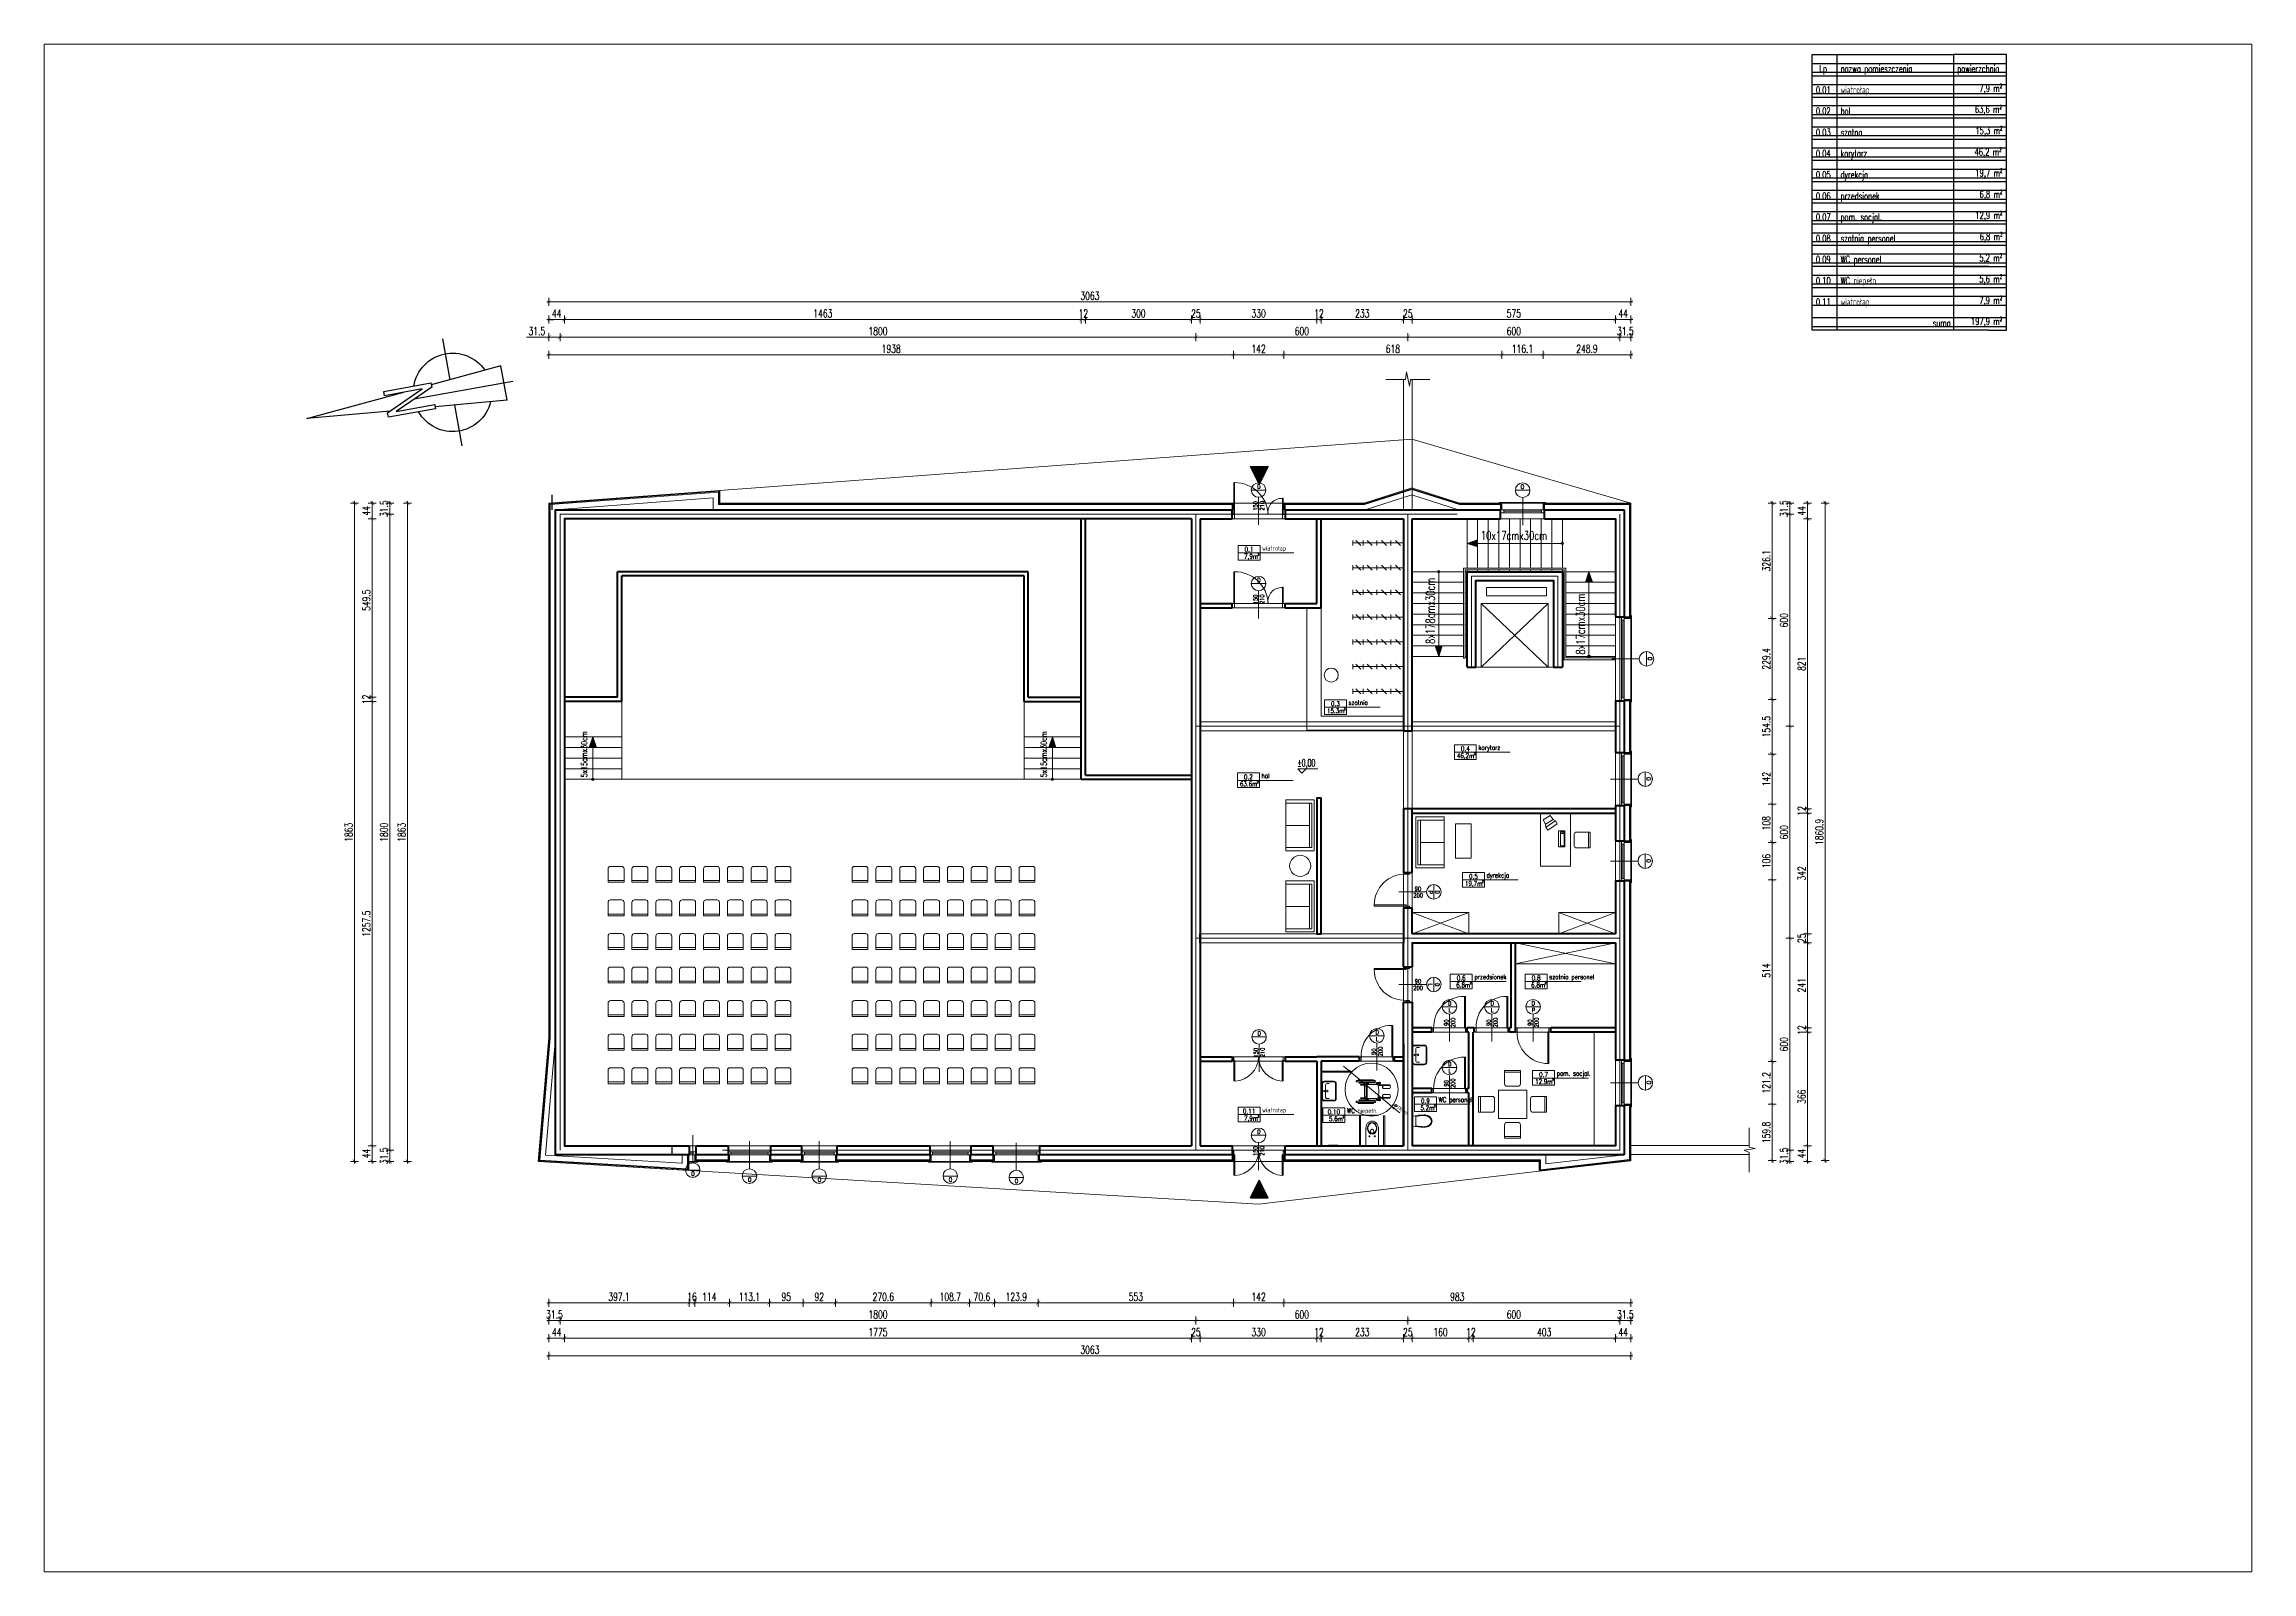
# Paper-space layout '1 (1)' of a CAD drawing. Header units: millimetres. Extents: x -17 to 608, y -14 to 418.
# The model-space entities are those that its viewports show. They can reach past a viewport. Long polylines and large blocks are cut down to what shows.
import ezdxf
from ezdxf.enums import TextEntityAlignment as Align

# ---------------------------------------------------------------- set-up
doc = ezdxf.new("R2010")
doc.units = ezdxf.units.MM
for name, pattern in [('DASHDOT', [25.4, 12.7, -6.35, 0, -6.35]), ('DASHED', [19.05, 12.7, -6.35]), ('HIDDEN2', [4.7625, 3.175, -1.5875])]:
    doc.linetypes.add(name, pattern=pattern)
doc.layers.get('defpoints').update_dxf_attribs({"color": 4})
for name, color, linetype, lineweight in [('A- NAD', 111, 'DASHED', 15), ('A- TM meble', 9, 'Continuous', 13), ('A-MEBLE', 253, 'Continuous', 5), ('A-OSIE', 7, 'DASHDOT', 0), ('A-SCIANY DZIAŁOWE', 1, 'Continuous', 40), ('A-STOLARKA OKIENNA', 1, 'Continuous', 5), ('A-WIDOK', 111, 'Continuous', 15), ('A-wykończenia', 6, 'Continuous', 13), ('A04_KONSTRUKCJA PONIZEJ', 2, 'HIDDEN2', 0), ('A07_DRZWI_OKNA', 4, 'Continuous', 5), ('A08_OPIS DRZWI_OKIEN', 9, 'Continuous', 9), ('A10_OPIS', 4, 'Continuous', 15), ('A13_WYPOSAZENIE SANITARNE', 41, 'Continuous', 9), ('A14_KOTY', 4, 'Continuous', 5), ('A16_OPIS_POM', 2, 'Continuous', 9), ('sciany murowane', 3, 'Continuous', 40), ('stolarka', 1, 'Continuous', 5)]:
    doc.layers.add(name, color=color, linetype=linetype, lineweight=lineweight)
doc.styles.add('ROMANS', font='romans', dxfattribs={"width": 0.7})
doc.styles.add('WYM', font='ROMANS.SHX', dxfattribs={"width": 0.75})
doc.styles.add('X', font='ROMANS.shx', dxfattribs={"width": 0.5})
doc.dimstyles.new('PM-100', dxfattribs={"dimscale": 2.8, "dimtxt": 8, "dimasz": 0.5, "dimexe": 0, "dimexo": 0, "dimgap": 2, "dimtad": 1, "dimdec": 1, "dimrnd": 0.1, "dimzin": 13, "dimdsep": 46, "dimtxsty": 'ROMANS', "dimblk": 'Q', "dimcen": 0, "dimse1": 1, "dimse2": 1, "dimclrd": 256, "dimclre": 251, "dimclrt": 41, "dimadec": 1, "dimazin": 0, "dimtfac": 1, "dimtdec": 1, "dimtix": 1, "dimtmove": 1, "dimatfit": 0, "dimldrblk": 'NONE', "dimfxl": 1, "dimtolj": 1, "dimtzin": 13, "dimlwd": -1, "dimlwe": 0, "dimarcsym": 0})

psp = doc.layouts.new('1 (1)')

msp = doc.modelspace()

# ---------------------------------------------------------------- texts
at = {"char_height": 20, "attachment_point": 1, "style": 'ROMANS'}
for s, insert in [('l.p', (11925.56, 30415.45)), ('nazwa pomieszczenia', (11986.06, 30415.45)), ('powierzchnia', (12316.06, 30415.36)), ('0.01', (11916.06, 30355.58)), ('wiatrołap', (11986.06, 30355.58)), ('7,9 m²', (12378.87, 30360.2)), ('0.02', (11916.06, 30295.58)), ('hol', (11986.06, 30295.58)), ('63,6 m²', (12366.31, 30300.2)), ('0.03', (11916.06, 30235.58)), ('szatna', (11986.06, 30235.58)), ('15,3 m²', (12367.55, 30240.2)), ('0.04', (11916.06, 30175.58)), ('korytarz', (11986.06, 30175.58)), ('46,2 m²', (12365.38, 30180.2)), ('19,7 m²', (12367.52, 30120.2)), ('0.05', (11916.06, 30115.58)), ('dyrekcja', (11986.06, 30115.58)), ('6,8 m²', (12379.54, 30060.2)), ('0.06', (11916.06, 30055.58)), ('przedsionek', (11986.06, 30055.58)), ('12,9 m²', (12367.52, 30000.2)), ('0.07', (11916.06, 29995.58)), ('0.08', (11916.06, 29935.58)), ('szatnia personel', (11986.06, 29935.58)), ('pom. socjal.', (11986.06, 29995.58)), ('6,8 m²', (12379.77, 29940.2)), ('0.09', (11916.06, 29875.58)), ('WC personel', (11986.06, 29875.58)), ('5,2 m²', (12378.84, 29880.2)), ('0.10', (11916.06, 29815.58)), ('WC niepełn.', (11986.06, 29815.58)), ('5,6 m²', (12378.68, 29820.2)), ('0.11', (11916.06, 29755.58)), ('wiatrołap', (11986.06, 29755.58)), ('7,9 m²', (12378.85, 29760.2)), ('suma', (12246.95, 29695.38)), ('197,9 m²', (12355.05, 29700.36))]:
    msp.add_mtext_dynamic_manual_height_columns(s, width=227.6824, gutter_width=12.5, heights=[0], dxfattribs=dict(at, insert=insert))
at = {"layer": 'A-WIDOK', "insert": (10967.71, 29096.98), "char_height": 25, "attachment_point": 1, "style": 'ROMANS'}
msp.add_mtext_dynamic_manual_height_columns('10x17cmx30cm', width=150, gutter_width=60, heights=[0], dxfattribs=at)
at = {"layer": 'A-WIDOK', "attachment_point": 1, "rotation": 90, "style": 'ROMANS'}
for s, insert, char_height in [('8x178cmx30cm', (10812.41, 28777.39), 25), ('8x17cmx30cm', (11237.41, 28747.39), 25), ('5x15cmx30cm', (8420.92, 28399.89), 17), ('5x15cmx30cm', (9721.92, 28399.89), 17)]:
    msp.add_mtext_dynamic_manual_height_columns(s, width=150, gutter_width=60, heights=[0], dxfattribs=dict(at, insert=insert, char_height=char_height))

# ---------------------------------------------------------------- blocks, each defined once
blk = doc.blocks.new('A$C0A0820CA')
at = {"layer": 'A-STOLARKA OKIENNA'}
for points in [[(5, 5), (5, 95), (8, 95), (8, 5)], [(0, 5), (5, 5), (5, -5), (0, -5)], [(95, 5), (100, 5), (100, -5), (95, -5)]]:
    blk.add_lwpolyline(points, close=True, dxfattribs=at)
blk.add_arc((8.4, 8.4), 86.6, 357.77764, 90.28032, dxfattribs=at)
blk = doc.blocks.new('MW-0-152')
at = {"layer": 'A13_WYPOSAZENIE SANITARNE', "linetype": 'ByBlock'}
blk.add_line((-15.5, -10), (15.5, -10), dxfattribs=at)
blk.add_lwpolyline([(-13.5, 0, 0.053819), (-17.7, -33.3, 0.078305), (-16.3, -42.2, 0.087719), (-12.6, -49.3, 0.105432), (-6.6, -54.4, 0.122623), (0, -56, 0.122623), (6.6, -54.4, 0.105432), (12.6, -49.3, 0.087719), (16.3, -42.2, 0.078305), (17.7, -33.3, 0.053819), (13.5, 0)], format="xyb", close=True, dxfattribs=at)
blk.add_lwpolyline([(-13.5, -10, 0.037963), (-15.7, -33.3, 0.078126), (-14.4, -41.6, 0.087719), (-11, -48.1, 0.105432), (-5.6, -52.6, 0.122623), (0, -54, 0.122623), (5.6, -52.6, 0.105432), (11, -48.1, 0.087719), (14.4, -41.6, 0.078126), (15.7, -33.3, 0.037963), (13.5, -10)], format="xyb", dxfattribs=at)
blk = doc.blocks.new('MW-0-105')
at = {"layer": 'A13_WYPOSAZENIE SANITARNE', "linetype": 'ByBlock'}
for points in [[(-21, -41), (21, -41, 0.414214), (28, -34), (28, -7, 0.414214), (21, 0), (-21, 0, 0.414214), (-28, -7), (-28, -34, 0.414214)], [(-21, -39), (21, -39, 0.414214), (26, -34), (26, -7, 0.414214), (21, -2), (-21, -2, 0.414214), (-26, -7), (-26, -34, 0.414214)]]:
    blk.add_lwpolyline(points, format="xyb", close=True, dxfattribs=at)
blk.add_lwpolyline([(21, -20.5), (21, -15, 0.414214), (16, -10), (-16, -10, 0.414214), (-21, -15), (-21, -20.5)], format="xyb", dxfattribs=at)
for centre, radius in [((0, -15.5), 2.5), ((0, -6.3), 1.29)]:
    blk.add_circle(centre, radius, dxfattribs=at)
blk = doc.blocks.new('A$C555A746C')
at = {"layer": 'A-MEBLE'}
for p, q in [((7.1, 113.5), (19.6, 132.8)), ((31.9, 126.1), (18.4, 105)), ((19.6, 132.8), (31.9, 126.1)), ((39.7, 125.2), (22.3, 98.3)), ((31.9, 126.1), (39.7, 125.2)), ((39.7, 125.2), (48.1, 119.8)), ((7.1, 113.5), (18.4, 105)), ((18.4, 105), (22.3, 98.3)), ((30.8, 92.9), (22.3, 98.3)), ((48.1, 119.8), (30.8, 92.9)), ((50.8, 71.8), (50.8, 89.8)), ((50.8, 89.8), (95.3, 89.8)), ((95.3, 71.8), (50.8, 71.8)), ((52.8, 73.8), (52.8, 83.8)), ((52.8, 83.8), (56.8, 83.8)), ((56.8, 73.8), (52.8, 73.8)), ((56.8, 73.8), (56.8, 83.8)), ((57.8, 83.8), (93.3, 83.8)), ((57.8, 73.8), (57.8, 83.8)), ((93.3, 73.8), (57.8, 73.8)), ((93.3, 83.8), (93.3, 73.8)), ((95.3, 89.8), (95.3, 71.8))]:
    blk.add_line(p, q, dxfattribs=at)
at = {"layer": 'A-MEBLE', "linetype": 'Continuous'}
blk.add_line((53.8, 5), (98.8, 5), dxfattribs=at)
at = {"layer": 'A-MEBLE'}
blk.add_lwpolyline([(0, 55.8), (0, 140.8), (150, 140.8), (150, 55.8), (0, 55.8)], close=True, dxfattribs=at)
at = {"layer": 'A-MEBLE', "linetype": 'Continuous'}
blk.add_lwpolyline([(98.8, 38, 0.414214), (91.8, 45), (60.8, 45, 0.414214), (53.8, 38), (53.8, 0), (98.8, 0)], format="xyb", close=True, dxfattribs=at)
blk = doc.blocks.new('B05X0605')
at = {"layer": 'A-MEBLE', "linetype": 'Continuous'}
for p, q in [((118.5, 187), (73.5, 187)), ((5, 118.5), (5, 73.5)), ((187, 118.5), (187, 73.5)), ((118.5, 5), (73.5, 5))]:
    blk.add_line(p, q, dxfattribs=at)
for points in [[(73.5, 154, 0.414214), (80.5, 147), (111.5, 147, 0.414214), (118.5, 154), (118.5, 192), (73.5, 192)], [(38, 73.5, 0.414214), (45, 80.5), (45, 111.5, 0.414214), (38, 118.5), (0, 118.5), (0, 73.5)], [(154, 73.5, -0.414214), (147, 80.5), (147, 111.5, -0.414214), (154, 118.5), (192, 118.5), (192, 73.5)], [(73.5, 38, -0.414214), (80.5, 45), (111.5, 45, -0.414214), (118.5, 38), (118.5, 0), (73.5, 0)]]:
    blk.add_lwpolyline(points, format="xyb", close=True, dxfattribs=at)
at = {"layer": 'A-MEBLE'}
blk.add_lwpolyline([(56, 136), (136, 136), (136, 56), (56, 56)], close=True, dxfattribs=at)
blk = doc.blocks.new('A$C06155931')
at = {"layer": 'A-STOLARKA OKIENNA'}
for points in [[(5, 5), (5, 63.4), (8, 63.4), (8, 5)], [(142, 5), (142, 63.4), (145, 63.4), (145, 5)], [(0, 5), (5, 5), (5, -5), (0, -5)], [(0, 5), (5, 5), (5, -5), (0, -5)], [(145, 5), (150, 5), (150, -5), (145, -5)]]:
    blk.add_lwpolyline(points, close=True, dxfattribs=at)
for centre, start, end in [((5.3, -6.3), 1.09821, 87.75029), ((144.7, -6.3), 92.24971, 178.90179)]:
    blk.add_arc(centre, 69.8, start, end, dxfattribs=at)
blk = doc.blocks.new('A$C3C107989')
at = {"layer": 'A13_WYPOSAZENIE SANITARNE', "lineweight": 0}
for points in [[(17.6, 0), (17.7, -12), (17.8, -23.9), (17.8, -47.8), (17.8, -49.8), (17.6, -51.8), (17.3, -53.7), (16.9, -55.7), (16.3, -57.6), (15.5, -59.4), (14.6, -61.2), (13.5, -62.8), (12.3, -64.3), (10.8, -65.7), (9.3, -67), (7.6, -68), (5.8, -68.8), (3.9, -69.5), (2, -69.9), (0, -70), (-2, -69.9), (-4, -69.5), (-5.8, -68.8), (-7.6, -68), (-9.3, -67), (-10.9, -65.7), (-12.3, -64.3), (-13.6, -62.8), (-14.7, -61.2), (-15.6, -59.4), (-16.3, -57.6), (-16.9, -55.7), (-17.3, -53.7), (-17.6, -51.8), (-17.8, -49.8), (-17.8, -47.8), (-17.8, -23.9), (-17.7, -12), (-17.6, 0)], [(-17.6, 0), (17.6, 0)]]:
    blk.add_lwpolyline(points, dxfattribs=at)
at = {"layer": 'A13_WYPOSAZENIE SANITARNE'}
for points in [[(-10.4, -27), (-5.1, -27)], [(-7.8, -24.5), (-7.8, -29.5)], [(5.1, -27), (10.2, -27)], [(7.7, -24.8), (7.7, -29.3)]]:
    blk.add_lwpolyline(points, dxfattribs=at)
at = {"layer": 'A13_WYPOSAZENIE SANITARNE', "lineweight": 0}
for points in [[(-7.8, -27.7), (-7.5, -27.7), (-7.2, -27.5), (-7.1, -27.3), (-7, -27), (-7.1, -26.7), (-7.2, -26.5), (-7.5, -26.3), (-7.8, -26.2), (-8, -26.3), (-8.3, -26.5), (-8.5, -26.7), (-8.5, -27), (-8.5, -27.3), (-8.3, -27.5), (-8, -27.7)], [(-4.5, -37.9), (-4.4, -37.6), (-4.3, -37.3), (-4.1, -37.1), (-3.8, -36.9), (-2.9, -36.5), (-2, -36.3), (-1, -36.1), (0, -36.1), (1, -36.1), (2, -36.3), (2.9, -36.5), (3.8, -36.9), (4.1, -37.1), (4.3, -37.3), (4.4, -37.6), (4.4, -37.9), (4.4, -40.7), (4.3, -42.1), (4, -43.5), (3.8, -44.2), (3.5, -44.9), (3.1, -45.5), (2.6, -46), (2, -46.4), (1.4, -46.7), (0.7, -47), (0, -47), (-0.7, -47), (-1.4, -46.7), (-2.1, -46.4), (-2.6, -46), (-3.1, -45.5), (-3.5, -44.9), (-3.8, -44.2), (-4, -43.5), (-4.3, -42.1), (-4.4, -40.7)]]:
    blk.add_lwpolyline(points, close=True, dxfattribs=at)
blk.add_circle((7.7, -27), 0.752, dxfattribs=at)
for centre, major_axis, ratio in [((0, -49.5), (0, -16.5), 0.829441), ((0, -49.9), (0, -14.8), 0.831158)]:
    blk.add_ellipse(centre, major_axis=major_axis, ratio=ratio, start_param=0, end_param=6.283185, dxfattribs=at)
blk = doc.blocks.new('ME-KRZ1')
at = {"linetype": 'Continuous'}
blk.add_line((45, 5), (0, 5), dxfattribs=at)
blk.add_lwpolyline([(0, 38, -0.414214), (7, 45), (38, 45, -0.414214), (45, 38), (45, 0), (0, 0)], format="xyb", close=True, dxfattribs=at)
blk = doc.blocks.new('A$C4C0942FF')
at = {"layer": 'A- TM meble', "rotation": 180}
for p in [(180, 0), (247.5, 0), (315, 0), (382.5, 0), (450, 0), (517.5, 0), (585, 0), (652.5, 0)]:
    blk.add_blockref('ME-KRZ1', p, dxfattribs=at)
blk = doc.blocks.new('A$C4DE70408')
at = {"rotation": 90}
for p in [(82.9, -46.5), (177.9, -46.5), (272.9, -46.5), (367.9, -46.5), (462.9, -46.5), (557.9, -46.5), (652.9, -46.5), (82.9, -737.1), (177.9, -737.1), (272.9, -737.1), (367.9, -737.1), (462.9, -737.1), (557.9, -737.1), (652.9, -737.1)]:
    blk.add_blockref('A$C4C0942FF', p, dxfattribs=at)
blk = doc.blocks.new('LOVESET6')
at = {"layer": 'A-MEBLE', "linetype": 'Continuous'}
for p, q in [((41.75, 0), (41.75, -40.00001)), ((-25.75, -3), (37.25, -3)), ((-25.75, -40.00001), (-25.75, -3)), ((-25.75, -6.5), (37.25, -6.5)), ((5.75, -40.00001), (5.75, -6.5)), ((37.25, -3), (37.25, -40.00001))]:
    blk.add_line(p, q, dxfattribs=at)
for points in [[(41.75, -40.00001), (-30.25, -40.00001), (-30.25, 0), (30.25, 0)], [(30.25, 0), (41.75, 0)]]:
    blk.add_lwpolyline(points, dxfattribs=at)
blk = doc.blocks.new('drzwi opis')
for p, q in [((-29.3, 124.9), (29.3, 124.9)), ((0, 95.6), (0, -15.6))]:
    blk.add_line(p, q)
blk.add_circle((0, 124.9), 29.3)
at = {"style": 'ROMANS', "width": 0.7}
for tag, p in [('WDPPOZ', (0, 102.7)), ('WDNR', (1.1, 127.5))]:
    blk.add_attdef(tag, text='', height=17, dxfattribs=at).set_placement(p, align=Align.CENTER)
for tag, p in [('WDS', (-4.1, -6)), ('WDH', (22.5, -6.4))]:
    blk.add_attdef(tag, text='', height=17, rotation=90, dxfattribs=at).set_placement(p, align=Align.CENTER)
blk = doc.blocks.new('opis-pomieszczenie')
for p, q in [((-64.8, 0), (99.9, 0)), ((0, 21.8), (0, -21.4))]:
    blk.add_line(p, q)
blk.add_lwpolyline([(0, 21.8), (-64.8, 21.8), (-64.8, -21.4), (0, -21.4)])
at = {"style": 'ROMANS', "width": 0.7}
for s, height, p in [('m', 14.3, (-13.8, -18)), ('2', 7.15, (-4.6, -8.4))]:
    blk.add_text(s, height=height, dxfattribs=at).set_placement(p, align=Align.CENTER)
blk.add_attdef('NR', text='', height=14.3, dxfattribs=at).set_placement((-32.4, 2.8), align=Align.CENTER)
for tag, p in [('POMIESZCZENIE', (6.3, 3.9)), ('POS', (6.3, -17.6))]:
    blk.add_attdef(tag, p, '', height=14.3, dxfattribs=at)
blk.add_attdef('POW', text='', height=14.3, dxfattribs=at).set_placement((-27, -17.4), align=Align.RIGHT)
blk = doc.blocks.new('poziom miekki')
for p, q in [((15.8, 4.2), (-4.2, 4.2)), ((-4.2, 4.2), (0, 0)), ((0, 0), (4.2, 4.2))]:
    blk.add_line(p, q)
at = {"color": 0, "style": 'ROMANS', "width": 0.7}
blk.add_attdef('H?', (-4.2, 8.2), '', height=7.5, dxfattribs=at)
blk = doc.blocks.new('Q')
for p, q in [((-4, 0), (4, 0)), ((0, 8), (0, -8))]:
    blk.add_line(p, q)
at = {"const_width": 0.7}
blk.add_lwpolyline([(4, 4), (-4, -4)], dxfattribs=at)
blk = doc.blocks.new('*D473')
at = {"layer": 'A10_OPIS', "transparency": 16777216}
blk.add_line((8362.5, 29646), (10159.7, 29646), dxfattribs=at)
at = {"layer": 'defpoints', "color": 0, "transparency": 16777216}
for p in [(10161.1, 29646), (8361.1, 29414.5), (10161.1, 29364.5)]:
    blk.add_point(p, dxfattribs=at)
at = {"layer": 'A10_OPIS', "transparency": 16777216, "xscale": 1.399999999999999, "yscale": 1.399999999999999, "zscale": 1.399999999999999, "rotation": 180}
blk.add_blockref('Q', (8361.1, 29646), dxfattribs=at)
at = {"layer": 'A10_OPIS', "transparency": 16777216, "xscale": 1.399999999999999, "yscale": 1.399999999999999, "zscale": 1.399999999999999}
blk.add_blockref('Q', (10161.1, 29646), dxfattribs=at)
at = {"layer": 'A10_OPIS', "color": 41, "transparency": 16777216, "insert": (9261.1, 29662.8), "char_height": 22.4, "attachment_point": 5, "style": 'ROMANS'}
blk.add_mtext('\\A1;1800', dxfattribs=at)
blk = doc.blocks.new('_None')
blk = doc.blocks.new('*D474')
at = {"layer": 'A10_OPIS', "transparency": 16777216}
blk.add_line((10162.5, 29646), (10759.7, 29646), dxfattribs=at)
at = {"layer": 'defpoints', "color": 0, "transparency": 16777216}
for p in [(10761.1, 29646), (10161.1, 29314.5), (10761.1, 29314.5)]:
    blk.add_point(p, dxfattribs=at)
at = {"layer": 'A10_OPIS', "transparency": 16777216, "xscale": 1.399999999999999, "yscale": 1.399999999999999, "zscale": 1.399999999999999, "rotation": 180}
blk.add_blockref('Q', (10161.1, 29646), dxfattribs=at)
at = {"layer": 'A10_OPIS', "transparency": 16777216, "xscale": 1.399999999999999, "yscale": 1.399999999999999, "zscale": 1.399999999999999}
blk.add_blockref('Q', (10761.1, 29646), dxfattribs=at)
at = {"layer": 'A10_OPIS', "color": 41, "transparency": 16777216, "insert": (10461.1, 29662.8), "char_height": 22.4, "attachment_point": 5, "style": 'ROMANS'}
blk.add_mtext('\\A1;600', dxfattribs=at)
blk = doc.blocks.new('*D475')
at = {"layer": 'A10_OPIS', "transparency": 16777216}
blk.add_line((10762.5, 29646), (11359.7, 29646), dxfattribs=at)
at = {"layer": 'defpoints', "color": 0, "transparency": 16777216}
for p in [(11361.1, 29646), (10761.1, 29314.5), (11361.1, 29314.5)]:
    blk.add_point(p, dxfattribs=at)
at = {"layer": 'A10_OPIS', "transparency": 16777216, "xscale": 1.399999999999999, "yscale": 1.399999999999999, "zscale": 1.399999999999999, "rotation": 180}
blk.add_blockref('Q', (10761.1, 29646), dxfattribs=at)
at = {"layer": 'A10_OPIS', "transparency": 16777216, "xscale": 1.399999999999999, "yscale": 1.399999999999999, "zscale": 1.399999999999999}
blk.add_blockref('Q', (11361.1, 29646), dxfattribs=at)
at = {"layer": 'A10_OPIS', "color": 41, "transparency": 16777216, "insert": (11061.1, 29662.8), "char_height": 22.4, "attachment_point": 5, "style": 'ROMANS'}
blk.add_mtext('\\A1;600', dxfattribs=at)
blk = doc.blocks.new('*D476')
at = {"layer": 'A10_OPIS', "transparency": 16777216}
blk.add_line((8331, 29746), (11391.2, 29746), dxfattribs=at)
at = {"layer": 'defpoints', "color": 0, "transparency": 16777216}
for p in [(11392.6, 29746), (8329.6, 29396), (11392.6, 29396)]:
    blk.add_point(p, dxfattribs=at)
at = {"layer": 'A10_OPIS', "transparency": 16777216, "xscale": 1.399999999999999, "yscale": 1.399999999999999, "zscale": 1.399999999999999, "rotation": 180}
blk.add_blockref('Q', (8329.6, 29746), dxfattribs=at)
at = {"layer": 'A10_OPIS', "transparency": 16777216, "xscale": 1.399999999999999, "yscale": 1.399999999999999, "zscale": 1.399999999999999}
blk.add_blockref('Q', (11392.6, 29746), dxfattribs=at)
at = {"layer": 'A10_OPIS', "color": 41, "transparency": 16777216, "insert": (9861.1, 29762.8), "char_height": 22.4, "attachment_point": 5, "style": 'ROMANS'}
blk.add_mtext('\\A1;3063', dxfattribs=at)
blk = doc.blocks.new('*D477')
at = {"layer": 'A10_OPIS', "transparency": 16777216}
for p, q in [((8266.1, 29646), (8329.6, 29646)), ((8328.2, 29646), (8326.8, 29646)), ((8361.1, 29646), (8329.6, 29646)), ((8361.1, 29646), (8329.6, 29646)), ((8362.5, 29646), (8363.9, 29646))]:
    blk.add_line(p, q, dxfattribs=at)
at = {"layer": 'defpoints', "color": 0, "transparency": 16777216}
for p in [(8329.6, 29646), (8329.6, 29646), (8361.1, 29646)]:
    blk.add_point(p, dxfattribs=at)
at = {"layer": 'A10_OPIS', "transparency": 16777216, "xscale": 1.399999999999999, "yscale": 1.399999999999999, "zscale": 1.399999999999999}
blk.add_blockref('Q', (8329.6, 29646), dxfattribs=at)
at = {"layer": 'A10_OPIS', "transparency": 16777216, "xscale": 1.399999999999999, "yscale": 1.399999999999999, "zscale": 1.399999999999999, "rotation": 180}
blk.add_blockref('Q', (8361.1, 29646), dxfattribs=at)
at = {"layer": 'A10_OPIS', "color": 41, "transparency": 16777216, "insert": (8295.6, 29662.8), "char_height": 22.4, "attachment_point": 5, "style": 'ROMANS'}
blk.add_mtext('\\A1;31.5', dxfattribs=at)
blk = doc.blocks.new('*D478')
at = {"layer": 'A10_OPIS', "transparency": 16777216}
for p, q in [((11359.7, 29646), (11358.3, 29646)), ((11361.1, 29646), (11392.6, 29646)), ((11394, 29646), (11395.4, 29646))]:
    blk.add_line(p, q, dxfattribs=at)
at = {"layer": 'defpoints', "color": 0, "transparency": 16777216}
for p in [(11361.1, 29646), (11392.6, 29646), (11392.6, 29646)]:
    blk.add_point(p, dxfattribs=at)
at = {"layer": 'A10_OPIS', "transparency": 16777216, "xscale": 1.399999999999999, "yscale": 1.399999999999999, "zscale": 1.399999999999999}
blk.add_blockref('Q', (11361.1, 29646), dxfattribs=at)
at = {"layer": 'A10_OPIS', "transparency": 16777216, "xscale": 1.399999999999999, "yscale": 1.399999999999999, "zscale": 1.399999999999999, "rotation": 180}
blk.add_blockref('Q', (11392.6, 29646), dxfattribs=at)
at = {"layer": 'A10_OPIS', "color": 41, "transparency": 16777216, "insert": (11376.8, 29662.8), "char_height": 22.4, "attachment_point": 5, "style": 'ROMANS'}
blk.add_mtext('\\A1;31.5', dxfattribs=at)
blk = doc.blocks.new('*D479')
at = {"layer": 'A10_OPIS', "transparency": 16777216}
blk.add_line((8331, 29596), (10266.2, 29596), dxfattribs=at)
at = {"layer": 'defpoints', "color": 0, "transparency": 16777216}
for p in [(10267.6, 29596), (8329.6, 29396), (10267.6, 29396)]:
    blk.add_point(p, dxfattribs=at)
at = {"layer": 'A10_OPIS', "transparency": 16777216, "xscale": 1.399999999999999, "yscale": 1.399999999999999, "zscale": 1.399999999999999, "rotation": 180}
blk.add_blockref('Q', (8329.6, 29596), dxfattribs=at)
at = {"layer": 'A10_OPIS', "transparency": 16777216, "xscale": 1.399999999999999, "yscale": 1.399999999999999, "zscale": 1.399999999999999}
blk.add_blockref('Q', (10267.6, 29596), dxfattribs=at)
at = {"layer": 'A10_OPIS', "color": 41, "transparency": 16777216, "insert": (9298.6, 29612.8), "char_height": 22.4, "attachment_point": 5, "style": 'ROMANS'}
blk.add_mtext('\\A1;1938', dxfattribs=at)
blk = doc.blocks.new('*D480')
at = {"layer": 'A10_OPIS', "transparency": 16777216}
blk.add_line((10269, 29596), (10408.2, 29596), dxfattribs=at)
at = {"layer": 'defpoints', "color": 0, "transparency": 16777216}
for p in [(10409.6, 29596), (10267.6, 29396), (10409.6, 29377)]:
    blk.add_point(p, dxfattribs=at)
at = {"layer": 'A10_OPIS', "transparency": 16777216, "xscale": 1.399999999999999, "yscale": 1.399999999999999, "zscale": 1.399999999999999, "rotation": 180}
blk.add_blockref('Q', (10267.6, 29596), dxfattribs=at)
at = {"layer": 'A10_OPIS', "transparency": 16777216, "xscale": 1.399999999999999, "yscale": 1.399999999999999, "zscale": 1.399999999999999}
blk.add_blockref('Q', (10409.6, 29596), dxfattribs=at)
at = {"layer": 'A10_OPIS', "color": 41, "transparency": 16777216, "insert": (10338.6, 29612.8), "char_height": 22.4, "attachment_point": 5, "style": 'ROMANS'}
blk.add_mtext('\\A1;142', dxfattribs=at)
blk = doc.blocks.new('*D481')
at = {"layer": 'A10_OPIS', "transparency": 16777216}
blk.add_line((10411, 29596), (11026.2, 29596), dxfattribs=at)
at = {"layer": 'defpoints', "color": 0, "transparency": 16777216}
for p in [(11027.6, 29596), (10409.6, 29377), (11027.6, 29377)]:
    blk.add_point(p, dxfattribs=at)
at = {"layer": 'A10_OPIS', "transparency": 16777216, "xscale": 1.399999999999999, "yscale": 1.399999999999999, "zscale": 1.399999999999999, "rotation": 180}
blk.add_blockref('Q', (10409.6, 29596), dxfattribs=at)
at = {"layer": 'A10_OPIS', "transparency": 16777216, "xscale": 1.399999999999999, "yscale": 1.399999999999999, "zscale": 1.399999999999999}
blk.add_blockref('Q', (11027.6, 29596), dxfattribs=at)
at = {"layer": 'A10_OPIS', "color": 41, "transparency": 16777216, "insert": (10718.6, 29612.8), "char_height": 22.4, "attachment_point": 5, "style": 'ROMANS'}
blk.add_mtext('\\A1;618', dxfattribs=at)
blk = doc.blocks.new('*D482')
at = {"layer": 'A10_OPIS', "transparency": 16777216}
blk.add_line((11029, 29596), (11142.3, 29596), dxfattribs=at)
at = {"layer": 'defpoints', "color": 0, "transparency": 16777216}
for p in [(11143.7, 29596), (11027.6, 29377), (11143.7, 29377)]:
    blk.add_point(p, dxfattribs=at)
at = {"layer": 'A10_OPIS', "transparency": 16777216, "xscale": 1.399999999999999, "yscale": 1.399999999999999, "zscale": 1.399999999999999, "rotation": 180}
blk.add_blockref('Q', (11027.6, 29596), dxfattribs=at)
at = {"layer": 'A10_OPIS', "transparency": 16777216, "xscale": 1.399999999999999, "yscale": 1.399999999999999, "zscale": 1.399999999999999}
blk.add_blockref('Q', (11143.7, 29596), dxfattribs=at)
at = {"layer": 'A10_OPIS', "color": 41, "transparency": 16777216, "insert": (11085.6, 29612.8), "char_height": 22.4, "attachment_point": 5, "style": 'ROMANS'}
blk.add_mtext('\\A1;116.1', dxfattribs=at)
blk = doc.blocks.new('*D483')
at = {"layer": 'A10_OPIS', "transparency": 16777216}
blk.add_line((11145.1, 29596), (11391.2, 29596), dxfattribs=at)
at = {"layer": 'defpoints', "color": 0, "transparency": 16777216}
for p in [(11392.6, 29596), (11143.7, 29377), (11392.6, 29396)]:
    blk.add_point(p, dxfattribs=at)
at = {"layer": 'A10_OPIS', "transparency": 16777216, "xscale": 1.399999999999999, "yscale": 1.399999999999999, "zscale": 1.399999999999999, "rotation": 180}
blk.add_blockref('Q', (11143.7, 29596), dxfattribs=at)
at = {"layer": 'A10_OPIS', "transparency": 16777216, "xscale": 1.399999999999999, "yscale": 1.399999999999999, "zscale": 1.399999999999999}
blk.add_blockref('Q', (11392.6, 29596), dxfattribs=at)
at = {"layer": 'A10_OPIS', "color": 41, "transparency": 16777216, "insert": (11268.1, 29612.8), "char_height": 22.4, "attachment_point": 5, "style": 'ROMANS'}
blk.add_mtext('\\A1;248.9', dxfattribs=at)
blk = doc.blocks.new('*D484')
at = {"layer": 'A10_OPIS', "transparency": 16777216}
for p, q in [((7879.6, 29177.4), (7879.6, 29178.8)), ((7879.6, 29144.5), (7879.6, 29176)), ((7879.6, 29143.1), (7879.6, 29141.7))]:
    blk.add_line(p, q, dxfattribs=at)
at = {"layer": 'defpoints', "color": 0, "transparency": 16777216}
for p in [(7879.6, 29176), (7910.6, 29144.5), (7929.6, 29176)]:
    blk.add_point(p, dxfattribs=at)
at = {"layer": 'A10_OPIS', "transparency": 16777216, "xscale": 1.399999999999999, "yscale": 1.399999999999999, "zscale": 1.399999999999999}
for p, rotation in [((7879.6, 29176), 270), ((7879.6, 29144.5), 90)]:
    blk.add_blockref('Q', p, dxfattribs=dict(at, rotation=rotation))
at = {"layer": 'A10_OPIS', "color": 41, "transparency": 16777216, "insert": (7862.8, 29160.2), "char_height": 22.4, "attachment_point": 5, "rotation": 90, "style": 'ROMANS'}
blk.add_mtext('\\A1;31.5', dxfattribs=at)
blk = doc.blocks.new('*D485')
at = {"layer": 'A10_OPIS', "transparency": 16777216}
blk.add_line((7879.6, 29143.1), (7879.6, 27345.9), dxfattribs=at)
at = {"layer": 'defpoints', "color": 0, "transparency": 16777216}
for p in [(8161.1, 29144.5), (7879.6, 27344.5), (8161.1, 27344.5)]:
    blk.add_point(p, dxfattribs=at)
at = {"layer": 'A10_OPIS', "transparency": 16777216, "xscale": 1.399999999999999, "yscale": 1.399999999999999, "zscale": 1.399999999999999}
for p, rotation in [((7879.6, 29144.5), 90), ((7879.6, 27344.5), 270)]:
    blk.add_blockref('Q', p, dxfattribs=dict(at, rotation=rotation))
at = {"layer": 'A10_OPIS', "color": 41, "transparency": 16777216, "insert": (7862.8, 28244.5), "char_height": 22.4, "attachment_point": 5, "rotation": 90, "style": 'ROMANS'}
blk.add_mtext('\\A1;1800', dxfattribs=at)
blk = doc.blocks.new('*D486')
at = {"layer": 'A10_OPIS', "transparency": 16777216}
for p, q in [((7879.6, 27345.9), (7879.6, 27347.3)), ((7879.6, 27313), (7879.6, 27344.5)), ((7879.6, 27311.6), (7879.6, 27310.2))]:
    blk.add_line(p, q, dxfattribs=at)
at = {"layer": 'defpoints', "color": 0, "transparency": 16777216}
for p in [(7879.6, 27344.5), (7910.6, 27313), (7929.6, 27344.5)]:
    blk.add_point(p, dxfattribs=at)
at = {"layer": 'A10_OPIS', "transparency": 16777216, "xscale": 1.399999999999999, "yscale": 1.399999999999999, "zscale": 1.399999999999999}
for p, rotation in [((7879.6, 27344.5), 270), ((7879.6, 27313), 90)]:
    blk.add_blockref('Q', p, dxfattribs=dict(at, rotation=rotation))
at = {"layer": 'A10_OPIS', "color": 41, "transparency": 16777216, "insert": (7862.8, 27328.7), "char_height": 22.4, "attachment_point": 5, "rotation": 90, "style": 'ROMANS'}
blk.add_mtext('\\A1;31.5', dxfattribs=at)
blk = doc.blocks.new('*D487')
at = {"layer": 'A10_OPIS', "transparency": 16777216}
blk.add_line((7929.6, 27314.4), (7929.6, 29174.6), dxfattribs=at)
at = {"layer": 'defpoints', "color": 0, "transparency": 16777216}
for p in [(7929.6, 29176), (8613.6, 29176), (8526.1, 27313)]:
    blk.add_point(p, dxfattribs=at)
at = {"layer": 'A10_OPIS', "transparency": 16777216, "xscale": 1.399999999999999, "yscale": 1.399999999999999, "zscale": 1.399999999999999}
for p, rotation in [((7929.6, 29176), 90), ((7929.6, 27313), 270)]:
    blk.add_blockref('Q', p, dxfattribs=dict(at, rotation=rotation))
at = {"layer": 'A10_OPIS', "color": 41, "transparency": 16777216, "insert": (7912.8, 28244.5), "char_height": 22.4, "attachment_point": 5, "rotation": 90, "style": 'ROMANS'}
blk.add_mtext('\\A1;1863', dxfattribs=at)
blk = doc.blocks.new('*D488')
at = {"layer": 'A10_OPIS', "transparency": 16777216}
blk.add_line((7779.6, 27314.4), (7779.6, 29174.6), dxfattribs=at)
at = {"layer": 'defpoints', "color": 0, "transparency": 16777216}
for p in [(7779.6, 29176), (8129.6, 29176), (8099.6, 27313)]:
    blk.add_point(p, dxfattribs=at)
at = {"layer": 'A10_OPIS', "transparency": 16777216, "xscale": 1.399999999999999, "yscale": 1.399999999999999, "zscale": 1.399999999999999}
for p, rotation in [((7779.6, 29176), 90), ((7779.6, 27313), 270)]:
    blk.add_blockref('Q', p, dxfattribs=dict(at, rotation=rotation))
at = {"layer": 'A10_OPIS', "color": 41, "transparency": 16777216, "insert": (7762.8, 28244.5), "char_height": 22.4, "attachment_point": 5, "rotation": 90, "style": 'ROMANS'}
blk.add_mtext('\\A1;1863', dxfattribs=at)
blk = doc.blocks.new('A$C1EE77004')
at = {"layer": 'stolarka'}
for points in [[(143, 6), (143, 96), (145, 96), (145, 6)], [(5, 6), (5, 52), (7, 52), (7, 6)]]:
    blk.add_lwpolyline(points, dxfattribs=at)
for points in [[(7, -6), (7, 6), (0, 6), (0, -6)], [(143, 6), (143, -6), (150, -6), (150, 6)]]:
    blk.add_lwpolyline(points, close=True, dxfattribs=at)
for centre, radius, start, end in [((142.3, 1.6), 94.4, 89.56564, 177.33804), ((9.7, 12.4), 38.8, 350.5292, 94.05773)]:
    blk.add_arc(centre, radius, start, end, dxfattribs=at)
blk = doc.blocks.new('A$C594607AF')
at = {"layer": 'A-MEBLE'}
for p, q in [((46.8, 67.9), (-5.2, 67.9)), ((-5.2, 64.7), (46.8, 64.7)), ((42.4, 70.5), (-0.8, 70.5)), ((-0.8, 70.5), (-0.8, 67.9)), ((1.8, 63), (1.8, 60.4)), ((19.6, 63), (1.8, 63)), ((19.6, 64.7), (19.6, 57.1)), ((22.1, 64.7), (22.1, 60.6)), ((37.3, 63), (22.1, 63)), ((37.3, 63), (37.3, 61.9)), ((42.4, 70.5), (42.4, 67.9)), ((58.5, 55.9), (58.5, 63.1)), ((58.5, 63.1), (60.7, 63.1)), ((60.7, 63.1), (60.7, 55.9)), ((-5.2, 9.3), (46.8, 9.3)), ((46.8, 6.1), (-5.2, 6.1)), ((-0.8, 3.5), (-0.8, 6.1)), ((42.4, 3.5), (-0.8, 3.5)), ((19.6, 60.4), (1.8, 60.4)), ((1.8, 11), (1.8, 13.6)), ((19.6, 13.6), (1.8, 13.6)), ((19.6, 11), (1.8, 11)), ((7.2, 57.1), (6.6, 57.1)), ((6.6, 55.3), (17.5, 55.3)), ((6.6, 18.7), (17.5, 18.7)), ((7.2, 16.9), (6.6, 16.9)), ((9.6, 57.1), (9, 57.1)), ((9.6, 16.9), (9, 16.9)), ((12.1, 57.1), (11.4, 57.1)), ((12.1, 16.9), (11.4, 16.9)), ((14.6, 57.1), (13.9, 57.1)), ((14.6, 16.9), (13.9, 16.9)), ((17.5, 57.1), (16.4, 57.1)), ((17.5, 16.9), (16.4, 16.9)), ((17.5, 57.1), (19.9, 57.1)), ((17.5, 16.9), (17.5, 57.1)), ((17.5, 57.1), (19.9, 57.1)), ((17.5, 16.9), (19.9, 16.9)), ((19.6, 9.3), (19.6, 16.9)), ((22.1, 60.6), (29, 60.6)), ((22.1, 58.1), (29, 58.1)), ((22.1, 58.1), (22.1, 41.7)), ((22.1, 41.7), (24.6, 41.7)), ((24.6, 41.7), (22.1, 41.7)), ((24.6, 32.3), (22.1, 32.3)), ((22.1, 15.9), (22.1, 32.3)), ((22.1, 15.9), (29, 15.9)), ((22.1, 13.4), (29, 13.4)), ((22.1, 9.3), (22.1, 13.4)), ((37.3, 11), (22.1, 11)), ((24.6, 57.1), (29.2, 57.1)), ((24.6, 16.9), (24.6, 57.1)), ((24.6, 57.1), (29.2, 57.1)), ((24.6, 16.9), (29.2, 16.9)), ((50.7, 61.9), (29.3, 61.9)), ((50.7, 61.9), (29.3, 61.9)), ((29.3, 56.8), (50.7, 56.8)), ((29.3, 56.8), (50.7, 56.8)), ((29.3, 17.2), (50.7, 17.2)), ((50.7, 12.1), (29.3, 12.1)), ((37.3, 11), (37.3, 12.1)), ((42.4, 3.5), (42.4, 6.1)), ((50.8, 57.1), (55.4, 57.1)), ((50.8, 57.1), (55.4, 57.1)), ((50.8, 16.9), (55.4, 16.9)), ((58.5, 62.3), (53.3, 62.3)), ((53.3, 59.9), (58.5, 59.9)), ((53.3, 14.1), (58.5, 14.1)), ((58.5, 11.7), (53.3, 11.7)), ((55.7, 55.9), (89.3, 55.9)), ((55.7, 18.1), (89.3, 18.1)), ((56.1, 53.9), (90.1, 53.9)), ((56.1, 20.1), (90.1, 20.1)), ((58.5, 18.1), (58.5, 10.9)), ((58.5, 10.9), (60.7, 10.9)), ((62.1, 62.3), (60.7, 62.3)), ((62.1, 59.9), (60.7, 59.9)), ((60.7, 10.9), (60.7, 18.1)), ((62.1, 14.1), (60.7, 14.1)), ((62.1, 11.7), (60.7, 11.7)), ((89.3, 45.3), (68.9, 45.3)), ((89.3, 28.7), (68.9, 28.7))]:
    blk.add_line(p, q, dxfattribs=at)
for centre, radius, start, end in [((-5, 66.3), 1.62, 83.34842, 263.34842), ((46.7, 66.3), 1.62, 276.65158, 96.65158), ((-5, 7.7), 1.62, 96.65158, 276.65158), ((8.8, 56.2), 2.43, 157.5799, 202.4201), ((8.8, 17.8), 2.43, 157.5799, 202.4201), ((8.1, 59.4), 2.43, 248.70127, 291.29873), ((8.1, 14.6), 2.43, 68.70127, 111.29873), ((10.5, 59.4), 2.43, 248.70127, 291.29873), ((10.5, 14.6), 2.43, 68.70127, 111.29873), ((13, 59.4), 2.43, 248.70127, 291.29873), ((13, 14.6), 2.43, 68.70127, 111.29873), ((15.5, 59.4), 2.43, 248.70127, 291.29873), ((15.5, 14.6), 2.43, 68.70127, 111.29873), ((-64.5, 37), 86.8, 346.5803, 13.4197), ((35.8, 59.4), 6.91, 158.6958, 201.3042), ((35.8, 59.4), 6.91, 158.6958, 201.3042), ((35.8, 14.6), 6.91, 158.6958, 201.3042), ((46.7, 7.7), 1.62, 263.34842, 83.34842), ((44.2, 59.4), 6.91, 338.6958, 21.3042), ((44.2, 59.4), 6.91, 338.6958, 21.3042), ((44.2, 14.6), 6.91, 338.6958, 21.3042), ((53.7, 61.1), 1.29, 111.19345, 248.80655), ((53.7, 12.9), 1.29, 111.19345, 248.80655), ((-29, 37), 86.8, 346.5803, 13.4197), ((61.6, 61.1), 1.29, 291.19345, 68.80655), ((61.6, 12.9), 1.29, 291.19345, 68.80655), ((80.7, 50.6), 12.9, 165.06492, 204.38543), ((80.7, 23.4), 12.9, 155.61457, 194.93508), ((80.7, 50.6), 11.7, 165.06492, 207.03246), ((80.7, 23.4), 11.7, 152.96754, 194.93508), ((77.6, 50.6), 12.9, 335.61457, 24.38543), ((77.6, 23.4), 12.9, 335.61457, 24.38543)]:
    blk.add_arc(centre, radius, start, end, dxfattribs=at)
blk = doc.blocks.new('A$C50B7139D')
at = {"layer": 'A-MEBLE'}
h = blk.add_hatch(color=256, dxfattribs=at)
h.dxf.hatch_style = 1
h.paths.add_polyline_path([(-117.6, 106.2), (-112.1, 99.5), (-119.7, 103.7)])
h = blk.add_hatch(color=256, dxfattribs=at)
h.dxf.hatch_style = 1
h.paths.add_polyline_path([(11, -0.3), (3.4, 3.9), (9, -2.8)])
blk.add_line((3.4, 3.9), (-112.2, 99.4), dxfattribs=at)
for points in [[(-112.1, 99.5), (-134.2, 117.8)], [(3.4, 3.9), (25.5, -14.4)]]:
    blk.add_lwpolyline(points, dxfattribs=at)
for points in [[(-117.6, 106.2), (-112.1, 99.5), (-119.7, 103.7)], [(11, -0.3), (3.4, 3.9), (9, -2.8)]]:
    blk.add_lwpolyline(points, close=True, dxfattribs=at)
blk.add_circle((-54.4, 51.6), 75, dxfattribs=at)
at = {"layer": 'A16_OPIS_POM'}
blk.add_line((8.9, 6.4), (19.8, 4.8), dxfattribs=at)
blk.add_circle((14.4, 5.8), 3.53, dxfattribs=at)
blk.add_blockref('A$C594607AF', (-91.7, 8.9))
at = {"layer": 'A16_OPIS_POM', "insert": (23.3, 6.8), "char_height": 10, "attachment_point": 1, "rotation": 322.72495, "style": 'ROMANS'}
blk.add_mtext_dynamic_manual_height_columns('{\\fArial Narrow|b0|i0|c0|p34;150 cm}', width=102.116, gutter_width=12.5, heights=[0], dxfattribs=at)
blk = doc.blocks.new('*D496')
at = {"layer": 'A10_OPIS', "transparency": 16777216}
blk.add_line((8331, 26913), (8725.3, 26913), dxfattribs=at)
at = {"layer": 'defpoints', "color": 0, "transparency": 16777216}
for p in [(8329.6, 27463), (8726.7, 27157), (8726.7, 26913)]:
    blk.add_point(p, dxfattribs=at)
at = {"layer": 'A10_OPIS', "transparency": 16777216, "xscale": 1.399999999999999, "yscale": 1.399999999999999, "zscale": 1.399999999999999, "rotation": 180}
blk.add_blockref('Q', (8329.6, 26913), dxfattribs=at)
at = {"layer": 'A10_OPIS', "transparency": 16777216, "xscale": 1.399999999999999, "yscale": 1.399999999999999, "zscale": 1.399999999999999}
blk.add_blockref('Q', (8726.7, 26913), dxfattribs=at)
at = {"layer": 'A10_OPIS', "color": 41, "transparency": 16777216, "insert": (8528.2, 26929.8), "char_height": 22.4, "attachment_point": 5, "style": 'ROMANS'}
blk.add_mtext('\\A1;397.1', dxfattribs=at)
blk = doc.blocks.new('*D497')
at = {"layer": 'A10_OPIS', "transparency": 16777216}
for p, q in [((8725.3, 26913), (8723.9, 26913)), ((8726.7, 26913), (8742.7, 26913)), ((8744.1, 26913), (8745.5, 26913))]:
    blk.add_line(p, q, dxfattribs=at)
at = {"layer": 'defpoints', "color": 0, "transparency": 16777216}
for p in [(8726.7, 27157), (8742.7, 27132), (8742.7, 26913)]:
    blk.add_point(p, dxfattribs=at)
at = {"layer": 'A10_OPIS', "transparency": 16777216, "xscale": 1.399999999999999, "yscale": 1.399999999999999, "zscale": 1.399999999999999}
blk.add_blockref('Q', (8726.7, 26913), dxfattribs=at)
at = {"layer": 'A10_OPIS', "transparency": 16777216, "xscale": 1.399999999999999, "yscale": 1.399999999999999, "zscale": 1.399999999999999, "rotation": 180}
blk.add_blockref('Q', (8742.7, 26913), dxfattribs=at)
at = {"layer": 'A10_OPIS', "color": 41, "transparency": 16777216, "insert": (8734.7, 26929.8), "char_height": 22.4, "attachment_point": 5, "style": 'ROMANS'}
blk.add_mtext('\\A1;16', dxfattribs=at)
blk = doc.blocks.new('*D498')
at = {"layer": 'A10_OPIS', "transparency": 16777216}
blk.add_line((8728.1, 26913), (8839.3, 26913), dxfattribs=at)
at = {"layer": 'defpoints', "color": 0, "transparency": 16777216}
for p in [(8726.7, 27157), (8840.7, 27132), (8840.7, 26913)]:
    blk.add_point(p, dxfattribs=at)
at = {"layer": 'A10_OPIS', "transparency": 16777216, "xscale": 1.399999999999999, "yscale": 1.399999999999999, "zscale": 1.399999999999999, "rotation": 180}
blk.add_blockref('Q', (8726.7, 26913), dxfattribs=at)
at = {"layer": 'A10_OPIS', "transparency": 16777216, "xscale": 1.399999999999999, "yscale": 1.399999999999999, "zscale": 1.399999999999999}
blk.add_blockref('Q', (8840.7, 26913), dxfattribs=at)
at = {"layer": 'A10_OPIS', "color": 41, "transparency": 16777216, "insert": (8783.7, 26929.8), "char_height": 22.4, "attachment_point": 5, "style": 'ROMANS'}
blk.add_mtext('\\A1;114', dxfattribs=at)
blk = doc.blocks.new('*D499')
at = {"layer": 'A10_OPIS', "transparency": 16777216}
blk.add_line((8842.1, 26913), (8952.5, 26913), dxfattribs=at)
at = {"layer": 'defpoints', "color": 0, "transparency": 16777216}
for p in [(8840.7, 27132), (8953.9, 27132), (8953.9, 26913)]:
    blk.add_point(p, dxfattribs=at)
at = {"layer": 'A10_OPIS', "transparency": 16777216, "xscale": 1.399999999999999, "yscale": 1.399999999999999, "zscale": 1.399999999999999, "rotation": 180}
blk.add_blockref('Q', (8840.7, 26913), dxfattribs=at)
at = {"layer": 'A10_OPIS', "transparency": 16777216, "xscale": 1.399999999999999, "yscale": 1.399999999999999, "zscale": 1.399999999999999}
blk.add_blockref('Q', (8953.9, 26913), dxfattribs=at)
at = {"layer": 'A10_OPIS', "color": 41, "transparency": 16777216, "insert": (8897.3, 26929.8), "char_height": 22.4, "attachment_point": 5, "style": 'ROMANS'}
blk.add_mtext('\\A1;113.1', dxfattribs=at)
blk = doc.blocks.new('*D500')
at = {"layer": 'A10_OPIS', "transparency": 16777216}
blk.add_line((8955.3, 26913), (9047.5, 26913), dxfattribs=at)
at = {"layer": 'defpoints', "color": 0, "transparency": 16777216}
for p in [(8953.9, 27132), (9048.9, 27132), (9048.9, 26913)]:
    blk.add_point(p, dxfattribs=at)
at = {"layer": 'A10_OPIS', "transparency": 16777216, "xscale": 1.399999999999999, "yscale": 1.399999999999999, "zscale": 1.399999999999999, "rotation": 180}
blk.add_blockref('Q', (8953.9, 26913), dxfattribs=at)
at = {"layer": 'A10_OPIS', "transparency": 16777216, "xscale": 1.399999999999999, "yscale": 1.399999999999999, "zscale": 1.399999999999999}
blk.add_blockref('Q', (9048.9, 26913), dxfattribs=at)
at = {"layer": 'A10_OPIS', "color": 41, "transparency": 16777216, "insert": (9001.4, 26929.8), "char_height": 22.4, "attachment_point": 5, "style": 'ROMANS'}
blk.add_mtext('\\A1;95', dxfattribs=at)
blk = doc.blocks.new('*D501')
at = {"layer": 'A10_OPIS', "transparency": 16777216}
blk.add_line((9050.3, 26913), (9139.5, 26913), dxfattribs=at)
at = {"layer": 'defpoints', "color": 0, "transparency": 16777216}
for p in [(9048.9, 27132), (9140.9, 27113), (9140.9, 26913)]:
    blk.add_point(p, dxfattribs=at)
at = {"layer": 'A10_OPIS', "transparency": 16777216, "xscale": 1.399999999999999, "yscale": 1.399999999999999, "zscale": 1.399999999999999, "rotation": 180}
blk.add_blockref('Q', (9048.9, 26913), dxfattribs=at)
at = {"layer": 'A10_OPIS', "transparency": 16777216, "xscale": 1.399999999999999, "yscale": 1.399999999999999, "zscale": 1.399999999999999}
blk.add_blockref('Q', (9140.9, 26913), dxfattribs=at)
at = {"layer": 'A10_OPIS', "color": 41, "transparency": 16777216, "insert": (9094.9, 26929.8), "char_height": 22.4, "attachment_point": 5, "style": 'ROMANS'}
blk.add_mtext('\\A1;92', dxfattribs=at)
blk = doc.blocks.new('*D502')
at = {"layer": 'A10_OPIS', "transparency": 16777216}
blk.add_line((9142.3, 26913), (9410.1, 26913), dxfattribs=at)
at = {"layer": 'defpoints', "color": 0, "transparency": 16777216}
for p in [(9140.9, 27113), (9411.5, 27113), (9411.5, 26913)]:
    blk.add_point(p, dxfattribs=at)
at = {"layer": 'A10_OPIS', "transparency": 16777216, "xscale": 1.399999999999999, "yscale": 1.399999999999999, "zscale": 1.399999999999999, "rotation": 180}
blk.add_blockref('Q', (9140.9, 26913), dxfattribs=at)
at = {"layer": 'A10_OPIS', "transparency": 16777216, "xscale": 1.399999999999999, "yscale": 1.399999999999999, "zscale": 1.399999999999999}
blk.add_blockref('Q', (9411.5, 26913), dxfattribs=at)
at = {"layer": 'A10_OPIS', "color": 41, "transparency": 16777216, "insert": (9276.2, 26929.8), "char_height": 22.4, "attachment_point": 5, "style": 'ROMANS'}
blk.add_mtext('\\A1;270.6', dxfattribs=at)
blk = doc.blocks.new('*D503')
at = {"layer": 'A10_OPIS', "transparency": 16777216}
blk.add_line((9412.9, 26913), (9518.7, 26913), dxfattribs=at)
at = {"layer": 'defpoints', "color": 0, "transparency": 16777216}
for p in [(9411.5, 27113), (9520.1, 27113), (9520.1, 26913)]:
    blk.add_point(p, dxfattribs=at)
at = {"layer": 'A10_OPIS', "transparency": 16777216, "xscale": 1.399999999999999, "yscale": 1.399999999999999, "zscale": 1.399999999999999, "rotation": 180}
blk.add_blockref('Q', (9411.5, 26913), dxfattribs=at)
at = {"layer": 'A10_OPIS', "transparency": 16777216, "xscale": 1.399999999999999, "yscale": 1.399999999999999, "zscale": 1.399999999999999}
blk.add_blockref('Q', (9520.1, 26913), dxfattribs=at)
at = {"layer": 'A10_OPIS', "color": 41, "transparency": 16777216, "insert": (9465.8, 26929.8), "char_height": 22.4, "attachment_point": 5, "style": 'ROMANS'}
blk.add_mtext('\\A1;108.7', dxfattribs=at)
blk = doc.blocks.new('*D504')
at = {"layer": 'A10_OPIS', "transparency": 16777216}
blk.add_line((9521.5, 26913), (9589.3, 26913), dxfattribs=at)
at = {"layer": 'defpoints', "color": 0, "transparency": 16777216}
for p in [(9520.1, 27113), (9590.7, 27113), (9590.7, 26913)]:
    blk.add_point(p, dxfattribs=at)
at = {"layer": 'A10_OPIS', "transparency": 16777216, "xscale": 1.399999999999999, "yscale": 1.399999999999999, "zscale": 1.399999999999999, "rotation": 180}
blk.add_blockref('Q', (9520.1, 26913), dxfattribs=at)
at = {"layer": 'A10_OPIS', "transparency": 16777216, "xscale": 1.399999999999999, "yscale": 1.399999999999999, "zscale": 1.399999999999999}
blk.add_blockref('Q', (9590.7, 26913), dxfattribs=at)
at = {"layer": 'A10_OPIS', "color": 41, "transparency": 16777216, "insert": (9555.4, 26929.8), "char_height": 22.4, "attachment_point": 5, "style": 'ROMANS'}
blk.add_mtext('\\A1;70.6', dxfattribs=at)
blk = doc.blocks.new('*D505')
at = {"layer": 'A10_OPIS', "transparency": 16777216}
blk.add_line((9592.1, 26913), (9713.2, 26913), dxfattribs=at)
at = {"layer": 'defpoints', "color": 0, "transparency": 16777216}
for p in [(9590.7, 27113), (9714.6, 27113), (9714.6, 26913)]:
    blk.add_point(p, dxfattribs=at)
at = {"layer": 'A10_OPIS', "transparency": 16777216, "xscale": 1.399999999999999, "yscale": 1.399999999999999, "zscale": 1.399999999999999, "rotation": 180}
blk.add_blockref('Q', (9590.7, 26913), dxfattribs=at)
at = {"layer": 'A10_OPIS', "transparency": 16777216, "xscale": 1.399999999999999, "yscale": 1.399999999999999, "zscale": 1.399999999999999}
blk.add_blockref('Q', (9714.6, 26913), dxfattribs=at)
at = {"layer": 'A10_OPIS', "color": 41, "transparency": 16777216, "insert": (9652.7, 26929.8), "char_height": 22.4, "attachment_point": 5, "style": 'ROMANS'}
blk.add_mtext('\\A1;123.9', dxfattribs=at)
blk = doc.blocks.new('*D506')
at = {"layer": 'A10_OPIS', "transparency": 16777216}
blk.add_line((9716, 26913), (10266.2, 26913), dxfattribs=at)
at = {"layer": 'defpoints', "color": 0, "transparency": 16777216}
for p in [(9714.6, 27113), (10267.6, 27113), (10267.6, 26913)]:
    blk.add_point(p, dxfattribs=at)
at = {"layer": 'A10_OPIS', "transparency": 16777216, "xscale": 1.399999999999999, "yscale": 1.399999999999999, "zscale": 1.399999999999999, "rotation": 180}
blk.add_blockref('Q', (9714.6, 26913), dxfattribs=at)
at = {"layer": 'A10_OPIS', "transparency": 16777216, "xscale": 1.399999999999999, "yscale": 1.399999999999999, "zscale": 1.399999999999999}
blk.add_blockref('Q', (10267.6, 26913), dxfattribs=at)
at = {"layer": 'A10_OPIS', "color": 41, "transparency": 16777216, "insert": (9991.1, 26929.8), "char_height": 22.4, "attachment_point": 5, "style": 'ROMANS'}
blk.add_mtext('\\A1;553', dxfattribs=at)
blk = doc.blocks.new('*D507')
at = {"layer": 'A10_OPIS', "transparency": 16777216}
blk.add_line((10269, 26913), (10408.2, 26913), dxfattribs=at)
at = {"layer": 'defpoints', "color": 0, "transparency": 16777216}
for p in [(10267.6, 27113), (10409.6, 27113), (10409.6, 26913)]:
    blk.add_point(p, dxfattribs=at)
at = {"layer": 'A10_OPIS', "transparency": 16777216, "xscale": 1.399999999999999, "yscale": 1.399999999999999, "zscale": 1.399999999999999, "rotation": 180}
blk.add_blockref('Q', (10267.6, 26913), dxfattribs=at)
at = {"layer": 'A10_OPIS', "transparency": 16777216, "xscale": 1.399999999999999, "yscale": 1.399999999999999, "zscale": 1.399999999999999}
blk.add_blockref('Q', (10409.6, 26913), dxfattribs=at)
at = {"layer": 'A10_OPIS', "color": 41, "transparency": 16777216, "insert": (10338.6, 26929.8), "char_height": 22.4, "attachment_point": 5, "style": 'ROMANS'}
blk.add_mtext('\\A1;142', dxfattribs=at)
blk = doc.blocks.new('*D508')
at = {"layer": 'A10_OPIS', "transparency": 16777216}
blk.add_line((10411, 26913), (11391.2, 26913), dxfattribs=at)
at = {"layer": 'defpoints', "color": 0, "transparency": 16777216}
for p in [(10409.6, 27155.4), (11392.6, 27138.5), (11392.6, 26913)]:
    blk.add_point(p, dxfattribs=at)
at = {"layer": 'A10_OPIS', "transparency": 16777216, "xscale": 1.399999999999999, "yscale": 1.399999999999999, "zscale": 1.399999999999999, "rotation": 180}
blk.add_blockref('Q', (10409.6, 26913), dxfattribs=at)
at = {"layer": 'A10_OPIS', "transparency": 16777216, "xscale": 1.399999999999999, "yscale": 1.399999999999999, "zscale": 1.399999999999999}
blk.add_blockref('Q', (11392.6, 26913), dxfattribs=at)
at = {"layer": 'A10_OPIS', "color": 41, "transparency": 16777216, "insert": (10901.1, 26929.8), "char_height": 22.4, "attachment_point": 5, "style": 'ROMANS'}
blk.add_mtext('\\A1;983', dxfattribs=at)
blk = doc.blocks.new('*D509')
at = {"layer": 'A10_OPIS', "transparency": 16777216}
blk.add_line((7829.6, 29133.4), (7829.6, 29174.6), dxfattribs=at)
at = {"layer": 'defpoints', "color": 0, "transparency": 16777216}
for p in [(7829.6, 29176), (8173.6, 29132), (8613.6, 29176)]:
    blk.add_point(p, dxfattribs=at)
at = {"layer": 'A10_OPIS', "transparency": 16777216, "xscale": 1.399999999999999, "yscale": 1.399999999999999, "zscale": 1.399999999999999}
for p, rotation in [((7829.6, 29176), 90), ((7829.6, 29132), 270)]:
    blk.add_blockref('Q', p, dxfattribs=dict(at, rotation=rotation))
at = {"layer": 'A10_OPIS', "color": 41, "transparency": 16777216, "insert": (7812.8, 29154), "char_height": 22.4, "attachment_point": 5, "rotation": 90, "style": 'ROMANS'}
blk.add_mtext('\\A1;44', dxfattribs=at)
blk = doc.blocks.new('*D510')
at = {"layer": 'A10_OPIS', "transparency": 16777216}
blk.add_line((7829.6, 29174.6), (7829.6, 28627.9), dxfattribs=at)
at = {"layer": 'defpoints', "color": 0, "transparency": 16777216}
for p in [(8613.6, 29176), (7829.6, 28626.5), (8173.6, 28626.5)]:
    blk.add_point(p, dxfattribs=at)
at = {"layer": 'A10_OPIS', "transparency": 16777216, "xscale": 1.399999999999999, "yscale": 1.399999999999999, "zscale": 1.399999999999999}
for p, rotation in [((7829.6, 29176), 90), ((7829.6, 28626.5), 270)]:
    blk.add_blockref('Q', p, dxfattribs=dict(at, rotation=rotation))
at = {"layer": 'A10_OPIS', "color": 41, "transparency": 16777216, "insert": (7812.8, 28901.2), "char_height": 22.4, "attachment_point": 5, "rotation": 90, "style": 'ROMANS'}
blk.add_mtext('\\A1;549.5', dxfattribs=at)
blk = doc.blocks.new('*D511')
at = {"layer": 'A10_OPIS', "transparency": 16777216}
for p, q in [((7829.6, 28627.9), (7829.6, 28629.3)), ((7829.6, 28626.5), (7829.6, 28614.5)), ((7829.6, 28613.1), (7829.6, 28611.7))]:
    blk.add_line(p, q, dxfattribs=at)
at = {"layer": 'defpoints', "color": 0, "transparency": 16777216}
for p in [(8173.6, 28626.5), (7829.6, 28614.5), (8173.6, 28614.5)]:
    blk.add_point(p, dxfattribs=at)
at = {"layer": 'A10_OPIS', "transparency": 16777216, "xscale": 1.399999999999999, "yscale": 1.399999999999999, "zscale": 1.399999999999999}
for p, rotation in [((7829.6, 28626.5), 270), ((7829.6, 28614.5), 90)]:
    blk.add_blockref('Q', p, dxfattribs=dict(at, rotation=rotation))
at = {"layer": 'A10_OPIS', "color": 41, "transparency": 16777216, "insert": (7812.8, 28620.5), "char_height": 22.4, "attachment_point": 5, "rotation": 90, "style": 'ROMANS'}
blk.add_mtext('\\A1;12', dxfattribs=at)
blk = doc.blocks.new('*D512')
at = {"layer": 'A10_OPIS', "transparency": 16777216}
blk.add_line((7829.6, 28613.1), (7829.6, 27358.4), dxfattribs=at)
at = {"layer": 'defpoints', "color": 0, "transparency": 16777216}
for p in [(8173.6, 28614.5), (7829.6, 27357), (8173.6, 27357)]:
    blk.add_point(p, dxfattribs=at)
at = {"layer": 'A10_OPIS', "transparency": 16777216, "xscale": 1.399999999999999, "yscale": 1.399999999999999, "zscale": 1.399999999999999}
for p, rotation in [((7829.6, 28614.5), 90), ((7829.6, 27357), 270)]:
    blk.add_blockref('Q', p, dxfattribs=dict(at, rotation=rotation))
at = {"layer": 'A10_OPIS', "color": 41, "transparency": 16777216, "insert": (7812.8, 27985.7), "char_height": 22.4, "attachment_point": 5, "rotation": 90, "style": 'ROMANS'}
blk.add_mtext('\\A1;1257.5', dxfattribs=at)
blk = doc.blocks.new('*D513')
at = {"layer": 'A10_OPIS', "transparency": 16777216}
blk.add_line((7829.6, 27355.6), (7829.6, 27314.4), dxfattribs=at)
at = {"layer": 'defpoints', "color": 0, "transparency": 16777216}
for p in [(7829.6, 27313), (8173.6, 27357), (8550.7, 27313)]:
    blk.add_point(p, dxfattribs=at)
at = {"layer": 'A10_OPIS', "transparency": 16777216, "xscale": 1.399999999999999, "yscale": 1.399999999999999, "zscale": 1.399999999999999}
for p, rotation in [((7829.6, 27357), 90), ((7829.6, 27313), 270)]:
    blk.add_blockref('Q', p, dxfattribs=dict(at, rotation=rotation))
at = {"layer": 'A10_OPIS', "color": 41, "transparency": 16777216, "insert": (7812.8, 27335), "char_height": 22.4, "attachment_point": 5, "rotation": 90, "style": 'ROMANS'}
blk.add_mtext('\\A1;44', dxfattribs=at)
blk = doc.blocks.new('*D514')
at = {"layer": 'A10_OPIS', "transparency": 16777216}
blk.add_line((8331, 29696), (8372.2, 29696), dxfattribs=at)
at = {"layer": 'defpoints', "color": 0, "transparency": 16777216}
for p in [(8373.6, 29696), (8329.6, 29396), (8373.6, 29352)]:
    blk.add_point(p, dxfattribs=at)
at = {"layer": 'A10_OPIS', "transparency": 16777216, "xscale": 1.399999999999999, "yscale": 1.399999999999999, "zscale": 1.399999999999999, "rotation": 180}
blk.add_blockref('Q', (8329.6, 29696), dxfattribs=at)
at = {"layer": 'A10_OPIS', "transparency": 16777216, "xscale": 1.399999999999999, "yscale": 1.399999999999999, "zscale": 1.399999999999999}
blk.add_blockref('Q', (8373.6, 29696), dxfattribs=at)
at = {"layer": 'A10_OPIS', "color": 41, "transparency": 16777216, "insert": (8351.6, 29712.8), "char_height": 22.4, "attachment_point": 5, "style": 'ROMANS'}
blk.add_mtext('\\A1;44', dxfattribs=at)
blk = doc.blocks.new('*D515')
at = {"layer": 'A10_OPIS', "transparency": 16777216}
blk.add_line((8375, 29696), (9835.2, 29696), dxfattribs=at)
at = {"layer": 'defpoints', "color": 0, "transparency": 16777216}
for p in [(9836.6, 29696), (8373.6, 29352), (9836.6, 29352)]:
    blk.add_point(p, dxfattribs=at)
at = {"layer": 'A10_OPIS', "transparency": 16777216, "xscale": 1.399999999999999, "yscale": 1.399999999999999, "zscale": 1.399999999999999, "rotation": 180}
blk.add_blockref('Q', (8373.6, 29696), dxfattribs=at)
at = {"layer": 'A10_OPIS', "transparency": 16777216, "xscale": 1.399999999999999, "yscale": 1.399999999999999, "zscale": 1.399999999999999}
blk.add_blockref('Q', (9836.6, 29696), dxfattribs=at)
at = {"layer": 'A10_OPIS', "color": 41, "transparency": 16777216, "insert": (9105.1, 29712.8), "char_height": 22.4, "attachment_point": 5, "style": 'ROMANS'}
blk.add_mtext('\\A1;1463', dxfattribs=at)
blk = doc.blocks.new('*D516')
at = {"layer": 'A10_OPIS', "transparency": 16777216}
for p, q in [((9835.2, 29696), (9833.8, 29696)), ((9836.6, 29696), (9848.6, 29696)), ((9850, 29696), (9851.4, 29696))]:
    blk.add_line(p, q, dxfattribs=at)
at = {"layer": 'defpoints', "color": 0, "transparency": 16777216}
for p in [(9848.6, 29696), (9836.6, 29352), (9848.6, 29352)]:
    blk.add_point(p, dxfattribs=at)
at = {"layer": 'A10_OPIS', "transparency": 16777216, "xscale": 1.399999999999999, "yscale": 1.399999999999999, "zscale": 1.399999999999999}
blk.add_blockref('Q', (9836.6, 29696), dxfattribs=at)
at = {"layer": 'A10_OPIS', "transparency": 16777216, "xscale": 1.399999999999999, "yscale": 1.399999999999999, "zscale": 1.399999999999999, "rotation": 180}
blk.add_blockref('Q', (9848.6, 29696), dxfattribs=at)
at = {"layer": 'A10_OPIS', "color": 41, "transparency": 16777216, "insert": (9842.6, 29712.8), "char_height": 22.4, "attachment_point": 5, "style": 'ROMANS'}
blk.add_mtext('\\A1;12', dxfattribs=at)
blk = doc.blocks.new('*D517')
at = {"layer": 'A10_OPIS', "transparency": 16777216}
blk.add_line((9850, 29696), (10147.2, 29696), dxfattribs=at)
at = {"layer": 'defpoints', "color": 0, "transparency": 16777216}
for p in [(10148.6, 29696), (9848.6, 29352), (10148.6, 29352)]:
    blk.add_point(p, dxfattribs=at)
at = {"layer": 'A10_OPIS', "transparency": 16777216, "xscale": 1.399999999999999, "yscale": 1.399999999999999, "zscale": 1.399999999999999, "rotation": 180}
blk.add_blockref('Q', (9848.6, 29696), dxfattribs=at)
at = {"layer": 'A10_OPIS', "transparency": 16777216, "xscale": 1.399999999999999, "yscale": 1.399999999999999, "zscale": 1.399999999999999}
blk.add_blockref('Q', (10148.6, 29696), dxfattribs=at)
at = {"layer": 'A10_OPIS', "color": 41, "transparency": 16777216, "insert": (9998.6, 29712.8), "char_height": 22.4, "attachment_point": 5, "style": 'ROMANS'}
blk.add_mtext('\\A1;300', dxfattribs=at)
blk = doc.blocks.new('*D518')
at = {"layer": 'A10_OPIS', "transparency": 16777216}
for p, q in [((10147.2, 29696), (10145.8, 29696)), ((10148.6, 29696), (10173.6, 29696)), ((10175, 29696), (10176.4, 29696))]:
    blk.add_line(p, q, dxfattribs=at)
at = {"layer": 'defpoints', "color": 0, "transparency": 16777216}
for p in [(10173.6, 29696), (10148.6, 29352), (10173.6, 29352)]:
    blk.add_point(p, dxfattribs=at)
at = {"layer": 'A10_OPIS', "transparency": 16777216, "xscale": 1.399999999999999, "yscale": 1.399999999999999, "zscale": 1.399999999999999}
blk.add_blockref('Q', (10148.6, 29696), dxfattribs=at)
at = {"layer": 'A10_OPIS', "transparency": 16777216, "xscale": 1.399999999999999, "yscale": 1.399999999999999, "zscale": 1.399999999999999, "rotation": 180}
blk.add_blockref('Q', (10173.6, 29696), dxfattribs=at)
at = {"layer": 'A10_OPIS', "color": 41, "transparency": 16777216, "insert": (10161.1, 29712.8), "char_height": 22.4, "attachment_point": 5, "style": 'ROMANS'}
blk.add_mtext('\\A1;25', dxfattribs=at)
blk = doc.blocks.new('*D519')
at = {"layer": 'A10_OPIS', "transparency": 16777216}
blk.add_line((10175, 29696), (10502.2, 29696), dxfattribs=at)
at = {"layer": 'defpoints', "color": 0, "transparency": 16777216}
for p in [(10503.6, 29696), (10173.6, 29352), (10503.6, 29352)]:
    blk.add_point(p, dxfattribs=at)
at = {"layer": 'A10_OPIS', "transparency": 16777216, "xscale": 1.399999999999999, "yscale": 1.399999999999999, "zscale": 1.399999999999999, "rotation": 180}
blk.add_blockref('Q', (10173.6, 29696), dxfattribs=at)
at = {"layer": 'A10_OPIS', "transparency": 16777216, "xscale": 1.399999999999999, "yscale": 1.399999999999999, "zscale": 1.399999999999999}
blk.add_blockref('Q', (10503.6, 29696), dxfattribs=at)
at = {"layer": 'A10_OPIS', "color": 41, "transparency": 16777216, "insert": (10338.6, 29712.8), "char_height": 22.4, "attachment_point": 5, "style": 'ROMANS'}
blk.add_mtext('\\A1;330', dxfattribs=at)
blk = doc.blocks.new('*D520')
at = {"layer": 'A10_OPIS', "transparency": 16777216}
for p, q in [((10502.2, 29696), (10500.8, 29696)), ((10503.6, 29696), (10515.6, 29696)), ((10517, 29696), (10518.4, 29696))]:
    blk.add_line(p, q, dxfattribs=at)
at = {"layer": 'defpoints', "color": 0, "transparency": 16777216}
for p in [(10515.6, 29696), (10503.6, 29352), (10515.6, 29100)]:
    blk.add_point(p, dxfattribs=at)
at = {"layer": 'A10_OPIS', "transparency": 16777216, "xscale": 1.399999999999999, "yscale": 1.399999999999999, "zscale": 1.399999999999999}
blk.add_blockref('Q', (10503.6, 29696), dxfattribs=at)
at = {"layer": 'A10_OPIS', "transparency": 16777216, "xscale": 1.399999999999999, "yscale": 1.399999999999999, "zscale": 1.399999999999999, "rotation": 180}
blk.add_blockref('Q', (10515.6, 29696), dxfattribs=at)
at = {"layer": 'A10_OPIS', "color": 41, "transparency": 16777216, "insert": (10509.6, 29712.8), "char_height": 22.4, "attachment_point": 5, "style": 'ROMANS'}
blk.add_mtext('\\A1;12', dxfattribs=at)
blk = doc.blocks.new('*D521')
at = {"layer": 'A10_OPIS', "transparency": 16777216}
blk.add_line((10517, 29696), (10747.2, 29696), dxfattribs=at)
at = {"layer": 'defpoints', "color": 0, "transparency": 16777216}
for p in [(10748.6, 29696), (10748.6, 29352), (10515.6, 29100)]:
    blk.add_point(p, dxfattribs=at)
at = {"layer": 'A10_OPIS', "transparency": 16777216, "xscale": 1.399999999999999, "yscale": 1.399999999999999, "zscale": 1.399999999999999, "rotation": 180}
blk.add_blockref('Q', (10515.6, 29696), dxfattribs=at)
at = {"layer": 'A10_OPIS', "transparency": 16777216, "xscale": 1.399999999999999, "yscale": 1.399999999999999, "zscale": 1.399999999999999}
blk.add_blockref('Q', (10748.6, 29696), dxfattribs=at)
at = {"layer": 'A10_OPIS', "color": 41, "transparency": 16777216, "insert": (10632.1, 29712.8), "char_height": 22.4, "attachment_point": 5, "style": 'ROMANS'}
blk.add_mtext('\\A1;233', dxfattribs=at)
blk = doc.blocks.new('*D522')
at = {"layer": 'A10_OPIS', "transparency": 16777216}
for p, q in [((10747.2, 29696), (10745.8, 29696)), ((10748.6, 29696), (10773.6, 29696)), ((10775, 29696), (10776.4, 29696))]:
    blk.add_line(p, q, dxfattribs=at)
at = {"layer": 'defpoints', "color": 0, "transparency": 16777216}
for p in [(10773.6, 29696), (10748.6, 29352), (10773.6, 29352)]:
    blk.add_point(p, dxfattribs=at)
at = {"layer": 'A10_OPIS', "transparency": 16777216, "xscale": 1.399999999999999, "yscale": 1.399999999999999, "zscale": 1.399999999999999}
blk.add_blockref('Q', (10748.6, 29696), dxfattribs=at)
at = {"layer": 'A10_OPIS', "transparency": 16777216, "xscale": 1.399999999999999, "yscale": 1.399999999999999, "zscale": 1.399999999999999, "rotation": 180}
blk.add_blockref('Q', (10773.6, 29696), dxfattribs=at)
at = {"layer": 'A10_OPIS', "color": 41, "transparency": 16777216, "insert": (10761.1, 29712.8), "char_height": 22.4, "attachment_point": 5, "style": 'ROMANS'}
blk.add_mtext('\\A1;25', dxfattribs=at)
blk = doc.blocks.new('*D523')
at = {"layer": 'A10_OPIS', "transparency": 16777216}
blk.add_line((10775, 29696), (11347.2, 29696), dxfattribs=at)
at = {"layer": 'defpoints', "color": 0, "transparency": 16777216}
for p in [(11348.6, 29696), (10773.6, 29352), (11348.6, 29352)]:
    blk.add_point(p, dxfattribs=at)
at = {"layer": 'A10_OPIS', "transparency": 16777216, "xscale": 1.399999999999999, "yscale": 1.399999999999999, "zscale": 1.399999999999999, "rotation": 180}
blk.add_blockref('Q', (10773.6, 29696), dxfattribs=at)
at = {"layer": 'A10_OPIS', "transparency": 16777216, "xscale": 1.399999999999999, "yscale": 1.399999999999999, "zscale": 1.399999999999999}
blk.add_blockref('Q', (11348.6, 29696), dxfattribs=at)
at = {"layer": 'A10_OPIS', "color": 41, "transparency": 16777216, "insert": (11061.1, 29712.8), "char_height": 22.4, "attachment_point": 5, "style": 'ROMANS'}
blk.add_mtext('\\A1;575', dxfattribs=at)
blk = doc.blocks.new('*D524')
at = {"layer": 'A10_OPIS', "transparency": 16777216}
blk.add_line((11350, 29696), (11391.2, 29696), dxfattribs=at)
at = {"layer": 'defpoints', "color": 0, "transparency": 16777216}
for p in [(11392.6, 29696), (11392.6, 29396), (11348.6, 29352)]:
    blk.add_point(p, dxfattribs=at)
at = {"layer": 'A10_OPIS', "transparency": 16777216, "xscale": 1.399999999999999, "yscale": 1.399999999999999, "zscale": 1.399999999999999, "rotation": 180}
blk.add_blockref('Q', (11348.6, 29696), dxfattribs=at)
at = {"layer": 'A10_OPIS', "transparency": 16777216, "xscale": 1.399999999999999, "yscale": 1.399999999999999, "zscale": 1.399999999999999}
blk.add_blockref('Q', (11392.6, 29696), dxfattribs=at)
at = {"layer": 'A10_OPIS', "color": 41, "transparency": 16777216, "insert": (11370.6, 29712.8), "char_height": 22.4, "attachment_point": 5, "style": 'ROMANS'}
blk.add_mtext('\\A1;44', dxfattribs=at)
blk = doc.blocks.new('*D525')
at = {"layer": 'A10_OPIS', "transparency": 16777216}
for p, q in [((8328.2, 26863), (8326.8, 26863)), ((8329.6, 26863), (8361.1, 26863)), ((8362.5, 26863), (8363.9, 26863))]:
    blk.add_line(p, q, dxfattribs=at)
at = {"layer": 'defpoints', "color": 0, "transparency": 16777216}
for p in [(8329.6, 27463), (8361.1, 27463), (8361.1, 26863)]:
    blk.add_point(p, dxfattribs=at)
at = {"layer": 'A10_OPIS', "transparency": 16777216, "xscale": 1.399999999999999, "yscale": 1.399999999999999, "zscale": 1.399999999999999}
blk.add_blockref('Q', (8329.6, 26863), dxfattribs=at)
at = {"layer": 'A10_OPIS', "transparency": 16777216, "xscale": 1.399999999999999, "yscale": 1.399999999999999, "zscale": 1.399999999999999, "rotation": 180}
blk.add_blockref('Q', (8361.1, 26863), dxfattribs=at)
at = {"layer": 'A10_OPIS', "color": 41, "transparency": 16777216, "insert": (8345.3, 26879.8), "char_height": 22.4, "attachment_point": 5, "style": 'ROMANS'}
blk.add_mtext('\\A1;31.5', dxfattribs=at)
blk = doc.blocks.new('*D526')
at = {"layer": 'A10_OPIS', "transparency": 16777216}
blk.add_line((8362.5, 26863), (10159.7, 26863), dxfattribs=at)
at = {"layer": 'defpoints', "color": 0, "transparency": 16777216}
for p in [(8361.1, 27463), (10161.1, 27144.5), (10161.1, 26863)]:
    blk.add_point(p, dxfattribs=at)
at = {"layer": 'A10_OPIS', "transparency": 16777216, "xscale": 1.399999999999999, "yscale": 1.399999999999999, "zscale": 1.399999999999999, "rotation": 180}
blk.add_blockref('Q', (8361.1, 26863), dxfattribs=at)
at = {"layer": 'A10_OPIS', "transparency": 16777216, "xscale": 1.399999999999999, "yscale": 1.399999999999999, "zscale": 1.399999999999999}
blk.add_blockref('Q', (10161.1, 26863), dxfattribs=at)
at = {"layer": 'A10_OPIS', "color": 41, "transparency": 16777216, "insert": (9261.1, 26879.8), "char_height": 22.4, "attachment_point": 5, "style": 'ROMANS'}
blk.add_mtext('\\A1;1800', dxfattribs=at)
blk = doc.blocks.new('*D527')
at = {"layer": 'A10_OPIS', "transparency": 16777216}
blk.add_line((10162.5, 26863), (10759.7, 26863), dxfattribs=at)
at = {"layer": 'defpoints', "color": 0, "transparency": 16777216}
for p in [(10161.1, 27144.5), (10761.1, 27144.5), (10761.1, 26863)]:
    blk.add_point(p, dxfattribs=at)
at = {"layer": 'A10_OPIS', "transparency": 16777216, "xscale": 1.399999999999999, "yscale": 1.399999999999999, "zscale": 1.399999999999999, "rotation": 180}
blk.add_blockref('Q', (10161.1, 26863), dxfattribs=at)
at = {"layer": 'A10_OPIS', "transparency": 16777216, "xscale": 1.399999999999999, "yscale": 1.399999999999999, "zscale": 1.399999999999999}
blk.add_blockref('Q', (10761.1, 26863), dxfattribs=at)
at = {"layer": 'A10_OPIS', "color": 41, "transparency": 16777216, "insert": (10461.1, 26879.8), "char_height": 22.4, "attachment_point": 5, "style": 'ROMANS'}
blk.add_mtext('\\A1;600', dxfattribs=at)
blk = doc.blocks.new('*D528')
at = {"layer": 'A10_OPIS', "transparency": 16777216}
blk.add_line((10762.5, 26863), (11359.7, 26863), dxfattribs=at)
at = {"layer": 'defpoints', "color": 0, "transparency": 16777216}
for p in [(10761.1, 27144.5), (11361.1, 27144.5), (11361.1, 26863)]:
    blk.add_point(p, dxfattribs=at)
at = {"layer": 'A10_OPIS', "transparency": 16777216, "xscale": 1.399999999999999, "yscale": 1.399999999999999, "zscale": 1.399999999999999, "rotation": 180}
blk.add_blockref('Q', (10761.1, 26863), dxfattribs=at)
at = {"layer": 'A10_OPIS', "transparency": 16777216, "xscale": 1.399999999999999, "yscale": 1.399999999999999, "zscale": 1.399999999999999}
blk.add_blockref('Q', (11361.1, 26863), dxfattribs=at)
at = {"layer": 'A10_OPIS', "color": 41, "transparency": 16777216, "insert": (11061.1, 26879.8), "char_height": 22.4, "attachment_point": 5, "style": 'ROMANS'}
blk.add_mtext('\\A1;600', dxfattribs=at)
blk = doc.blocks.new('*D529')
at = {"layer": 'A10_OPIS', "transparency": 16777216}
for p, q in [((11359.7, 26863), (11358.3, 26863)), ((11361.1, 26863), (11392.6, 26863)), ((11394, 26863), (11395.4, 26863))]:
    blk.add_line(p, q, dxfattribs=at)
at = {"layer": 'defpoints', "color": 0, "transparency": 16777216}
for p in [(11361.1, 27144.5), (11392.6, 27115.1), (11392.6, 26863)]:
    blk.add_point(p, dxfattribs=at)
at = {"layer": 'A10_OPIS', "transparency": 16777216, "xscale": 1.399999999999999, "yscale": 1.399999999999999, "zscale": 1.399999999999999}
blk.add_blockref('Q', (11361.1, 26863), dxfattribs=at)
at = {"layer": 'A10_OPIS', "transparency": 16777216, "xscale": 1.399999999999999, "yscale": 1.399999999999999, "zscale": 1.399999999999999, "rotation": 180}
blk.add_blockref('Q', (11392.6, 26863), dxfattribs=at)
at = {"layer": 'A10_OPIS', "color": 41, "transparency": 16777216, "insert": (11376.8, 26879.8), "char_height": 22.4, "attachment_point": 5, "style": 'ROMANS'}
blk.add_mtext('\\A1;31.5', dxfattribs=at)
blk = doc.blocks.new('*D530')
at = {"layer": 'A10_OPIS', "transparency": 16777216}
blk.add_line((8331, 26813), (8372.2, 26813), dxfattribs=at)
at = {"layer": 'defpoints', "color": 0, "transparency": 16777216}
for p in [(8329.6, 27463), (8373.6, 27463), (8373.6, 26813)]:
    blk.add_point(p, dxfattribs=at)
at = {"layer": 'A10_OPIS', "transparency": 16777216, "xscale": 1.399999999999999, "yscale": 1.399999999999999, "zscale": 1.399999999999999, "rotation": 180}
blk.add_blockref('Q', (8329.6, 26813), dxfattribs=at)
at = {"layer": 'A10_OPIS', "transparency": 16777216, "xscale": 1.399999999999999, "yscale": 1.399999999999999, "zscale": 1.399999999999999}
blk.add_blockref('Q', (8373.6, 26813), dxfattribs=at)
at = {"layer": 'A10_OPIS', "color": 41, "transparency": 16777216, "insert": (8351.6, 26829.8), "char_height": 22.4, "attachment_point": 5, "style": 'ROMANS'}
blk.add_mtext('\\A1;44', dxfattribs=at)
blk = doc.blocks.new('*D531')
at = {"layer": 'A10_OPIS', "transparency": 16777216}
blk.add_line((8375, 26813), (10147.2, 26813), dxfattribs=at)
at = {"layer": 'defpoints', "color": 0, "transparency": 16777216}
for p in [(8373.6, 27463), (10148.6, 27157), (10148.6, 26813)]:
    blk.add_point(p, dxfattribs=at)
at = {"layer": 'A10_OPIS', "transparency": 16777216, "xscale": 1.399999999999999, "yscale": 1.399999999999999, "zscale": 1.399999999999999, "rotation": 180}
blk.add_blockref('Q', (8373.6, 26813), dxfattribs=at)
at = {"layer": 'A10_OPIS', "transparency": 16777216, "xscale": 1.399999999999999, "yscale": 1.399999999999999, "zscale": 1.399999999999999}
blk.add_blockref('Q', (10148.6, 26813), dxfattribs=at)
at = {"layer": 'A10_OPIS', "color": 41, "transparency": 16777216, "insert": (9261.1, 26829.8), "char_height": 22.4, "attachment_point": 5, "style": 'ROMANS'}
blk.add_mtext('\\A1;1775', dxfattribs=at)
blk = doc.blocks.new('*D532')
at = {"layer": 'A10_OPIS', "transparency": 16777216}
for p, q in [((10147.2, 26813), (10145.8, 26813)), ((10148.6, 26813), (10173.6, 26813)), ((10175, 26813), (10176.4, 26813))]:
    blk.add_line(p, q, dxfattribs=at)
at = {"layer": 'defpoints', "color": 0, "transparency": 16777216}
for p in [(10148.6, 27157), (10173.6, 27157), (10173.6, 26813)]:
    blk.add_point(p, dxfattribs=at)
at = {"layer": 'A10_OPIS', "transparency": 16777216, "xscale": 1.399999999999999, "yscale": 1.399999999999999, "zscale": 1.399999999999999}
blk.add_blockref('Q', (10148.6, 26813), dxfattribs=at)
at = {"layer": 'A10_OPIS', "transparency": 16777216, "xscale": 1.399999999999999, "yscale": 1.399999999999999, "zscale": 1.399999999999999, "rotation": 180}
blk.add_blockref('Q', (10173.6, 26813), dxfattribs=at)
at = {"layer": 'A10_OPIS', "color": 41, "transparency": 16777216, "insert": (10161.1, 26829.8), "char_height": 22.4, "attachment_point": 5, "style": 'ROMANS'}
blk.add_mtext('\\A1;25', dxfattribs=at)
blk = doc.blocks.new('*D533')
at = {"layer": 'A10_OPIS', "transparency": 16777216}
blk.add_line((10175, 26813), (10502.2, 26813), dxfattribs=at)
at = {"layer": 'defpoints', "color": 0, "transparency": 16777216}
for p in [(10173.6, 27157), (10503.6, 27157), (10503.6, 26813)]:
    blk.add_point(p, dxfattribs=at)
at = {"layer": 'A10_OPIS', "transparency": 16777216, "xscale": 1.399999999999999, "yscale": 1.399999999999999, "zscale": 1.399999999999999, "rotation": 180}
blk.add_blockref('Q', (10173.6, 26813), dxfattribs=at)
at = {"layer": 'A10_OPIS', "transparency": 16777216, "xscale": 1.399999999999999, "yscale": 1.399999999999999, "zscale": 1.399999999999999}
blk.add_blockref('Q', (10503.6, 26813), dxfattribs=at)
at = {"layer": 'A10_OPIS', "color": 41, "transparency": 16777216, "insert": (10338.6, 26829.8), "char_height": 22.4, "attachment_point": 5, "style": 'ROMANS'}
blk.add_mtext('\\A1;330', dxfattribs=at)
blk = doc.blocks.new('*D534')
at = {"layer": 'A10_OPIS', "transparency": 16777216}
for p, q in [((10502.2, 26813), (10500.8, 26813)), ((10503.6, 26813), (10515.6, 26813)), ((10517, 26813), (10518.4, 26813))]:
    blk.add_line(p, q, dxfattribs=at)
at = {"layer": 'defpoints', "color": 0, "transparency": 16777216}
for p in [(10503.6, 27157), (10515.6, 27157), (10515.6, 26813)]:
    blk.add_point(p, dxfattribs=at)
at = {"layer": 'A10_OPIS', "transparency": 16777216, "xscale": 1.399999999999999, "yscale": 1.399999999999999, "zscale": 1.399999999999999}
blk.add_blockref('Q', (10503.6, 26813), dxfattribs=at)
at = {"layer": 'A10_OPIS', "transparency": 16777216, "xscale": 1.399999999999999, "yscale": 1.399999999999999, "zscale": 1.399999999999999, "rotation": 180}
blk.add_blockref('Q', (10515.6, 26813), dxfattribs=at)
at = {"layer": 'A10_OPIS', "color": 41, "transparency": 16777216, "insert": (10509.6, 26829.8), "char_height": 22.4, "attachment_point": 5, "style": 'ROMANS'}
blk.add_mtext('\\A1;12', dxfattribs=at)
blk = doc.blocks.new('*D535')
at = {"layer": 'A10_OPIS', "transparency": 16777216}
blk.add_line((10517, 26813), (10747.2, 26813), dxfattribs=at)
at = {"layer": 'defpoints', "color": 0, "transparency": 16777216}
for p in [(10515.6, 27157), (10748.6, 27157), (10748.6, 26813)]:
    blk.add_point(p, dxfattribs=at)
at = {"layer": 'A10_OPIS', "transparency": 16777216, "xscale": 1.399999999999999, "yscale": 1.399999999999999, "zscale": 1.399999999999999, "rotation": 180}
blk.add_blockref('Q', (10515.6, 26813), dxfattribs=at)
at = {"layer": 'A10_OPIS', "transparency": 16777216, "xscale": 1.399999999999999, "yscale": 1.399999999999999, "zscale": 1.399999999999999}
blk.add_blockref('Q', (10748.6, 26813), dxfattribs=at)
at = {"layer": 'A10_OPIS', "color": 41, "transparency": 16777216, "insert": (10632.1, 26829.8), "char_height": 22.4, "attachment_point": 5, "style": 'ROMANS'}
blk.add_mtext('\\A1;233', dxfattribs=at)
blk = doc.blocks.new('*D536')
at = {"layer": 'A10_OPIS', "transparency": 16777216}
for p, q in [((10747.2, 26813), (10745.8, 26813)), ((10748.6, 26813), (10773.6, 26813)), ((10775, 26813), (10776.4, 26813))]:
    blk.add_line(p, q, dxfattribs=at)
at = {"layer": 'defpoints', "color": 0, "transparency": 16777216}
for p in [(10748.6, 27157), (10773.6, 27157), (10773.6, 26813)]:
    blk.add_point(p, dxfattribs=at)
at = {"layer": 'A10_OPIS', "transparency": 16777216, "xscale": 1.399999999999999, "yscale": 1.399999999999999, "zscale": 1.399999999999999}
blk.add_blockref('Q', (10748.6, 26813), dxfattribs=at)
at = {"layer": 'A10_OPIS', "transparency": 16777216, "xscale": 1.399999999999999, "yscale": 1.399999999999999, "zscale": 1.399999999999999, "rotation": 180}
blk.add_blockref('Q', (10773.6, 26813), dxfattribs=at)
at = {"layer": 'A10_OPIS', "color": 41, "transparency": 16777216, "insert": (10761.1, 26829.8), "char_height": 22.4, "attachment_point": 5, "style": 'ROMANS'}
blk.add_mtext('\\A1;25', dxfattribs=at)
blk = doc.blocks.new('*D537')
at = {"layer": 'A10_OPIS', "transparency": 16777216}
blk.add_line((10775, 26813), (10932.2, 26813), dxfattribs=at)
at = {"layer": 'defpoints', "color": 0, "transparency": 16777216}
for p in [(10773.6, 27157), (10933.6, 27157), (10933.6, 26813)]:
    blk.add_point(p, dxfattribs=at)
at = {"layer": 'A10_OPIS', "transparency": 16777216, "xscale": 1.399999999999999, "yscale": 1.399999999999999, "zscale": 1.399999999999999, "rotation": 180}
blk.add_blockref('Q', (10773.6, 26813), dxfattribs=at)
at = {"layer": 'A10_OPIS', "transparency": 16777216, "xscale": 1.399999999999999, "yscale": 1.399999999999999, "zscale": 1.399999999999999}
blk.add_blockref('Q', (10933.6, 26813), dxfattribs=at)
at = {"layer": 'A10_OPIS', "color": 41, "transparency": 16777216, "insert": (10853.6, 26829.8), "char_height": 22.4, "attachment_point": 5, "style": 'ROMANS'}
blk.add_mtext('\\A1;160', dxfattribs=at)
blk = doc.blocks.new('*D538')
at = {"layer": 'A10_OPIS', "transparency": 16777216}
for p, q in [((10932.2, 26813), (10930.8, 26813)), ((10933.6, 26813), (10945.6, 26813)), ((10947, 26813), (10948.4, 26813))]:
    blk.add_line(p, q, dxfattribs=at)
at = {"layer": 'defpoints', "color": 0, "transparency": 16777216}
for p in [(10933.6, 27157), (10945.6, 27157), (10945.6, 26813)]:
    blk.add_point(p, dxfattribs=at)
at = {"layer": 'A10_OPIS', "transparency": 16777216, "xscale": 1.399999999999999, "yscale": 1.399999999999999, "zscale": 1.399999999999999}
blk.add_blockref('Q', (10933.6, 26813), dxfattribs=at)
at = {"layer": 'A10_OPIS', "transparency": 16777216, "xscale": 1.399999999999999, "yscale": 1.399999999999999, "zscale": 1.399999999999999, "rotation": 180}
blk.add_blockref('Q', (10945.6, 26813), dxfattribs=at)
at = {"layer": 'A10_OPIS', "color": 41, "transparency": 16777216, "insert": (10939.6, 26829.8), "char_height": 22.4, "attachment_point": 5, "style": 'ROMANS'}
blk.add_mtext('\\A1;12', dxfattribs=at)
blk = doc.blocks.new('*D539')
at = {"layer": 'A10_OPIS', "transparency": 16777216}
blk.add_line((10947, 26813), (11347.2, 26813), dxfattribs=at)
at = {"layer": 'defpoints', "color": 0, "transparency": 16777216}
for p in [(10945.6, 27157), (11348.6, 27157), (11348.6, 26813)]:
    blk.add_point(p, dxfattribs=at)
at = {"layer": 'A10_OPIS', "transparency": 16777216, "xscale": 1.399999999999999, "yscale": 1.399999999999999, "zscale": 1.399999999999999, "rotation": 180}
blk.add_blockref('Q', (10945.6, 26813), dxfattribs=at)
at = {"layer": 'A10_OPIS', "transparency": 16777216, "xscale": 1.399999999999999, "yscale": 1.399999999999999, "zscale": 1.399999999999999}
blk.add_blockref('Q', (11348.6, 26813), dxfattribs=at)
at = {"layer": 'A10_OPIS', "color": 41, "transparency": 16777216, "insert": (11147.1, 26829.8), "char_height": 22.4, "attachment_point": 5, "style": 'ROMANS'}
blk.add_mtext('\\A1;403', dxfattribs=at)
blk = doc.blocks.new('*D540')
at = {"layer": 'A10_OPIS', "transparency": 16777216}
blk.add_line((11350, 26813), (11391.2, 26813), dxfattribs=at)
at = {"layer": 'defpoints', "color": 0, "transparency": 16777216}
for p in [(11348.6, 27157), (11392.6, 27115.1), (11392.6, 26813)]:
    blk.add_point(p, dxfattribs=at)
at = {"layer": 'A10_OPIS', "transparency": 16777216, "xscale": 1.399999999999999, "yscale": 1.399999999999999, "zscale": 1.399999999999999, "rotation": 180}
blk.add_blockref('Q', (11348.6, 26813), dxfattribs=at)
at = {"layer": 'A10_OPIS', "transparency": 16777216, "xscale": 1.399999999999999, "yscale": 1.399999999999999, "zscale": 1.399999999999999}
blk.add_blockref('Q', (11392.6, 26813), dxfattribs=at)
at = {"layer": 'A10_OPIS', "color": 41, "transparency": 16777216, "insert": (11370.6, 26829.8), "char_height": 22.4, "attachment_point": 5, "style": 'ROMANS'}
blk.add_mtext('\\A1;44', dxfattribs=at)
blk = doc.blocks.new('*D541')
at = {"layer": 'A10_OPIS', "transparency": 16777216}
blk.add_line((8331, 26763), (11391.2, 26763), dxfattribs=at)
at = {"layer": 'defpoints', "color": 0, "transparency": 16777216}
for p in [(8329.6, 27463), (11392.6, 27463), (11392.6, 26763)]:
    blk.add_point(p, dxfattribs=at)
at = {"layer": 'A10_OPIS', "transparency": 16777216, "xscale": 1.399999999999999, "yscale": 1.399999999999999, "zscale": 1.399999999999999, "rotation": 180}
blk.add_blockref('Q', (8329.6, 26763), dxfattribs=at)
at = {"layer": 'A10_OPIS', "transparency": 16777216, "xscale": 1.399999999999999, "yscale": 1.399999999999999, "zscale": 1.399999999999999}
blk.add_blockref('Q', (11392.6, 26763), dxfattribs=at)
at = {"layer": 'A10_OPIS', "color": 41, "transparency": 16777216, "insert": (9861.1, 26779.8), "char_height": 22.4, "attachment_point": 5, "style": 'ROMANS'}
blk.add_mtext('\\A1;3063', dxfattribs=at)
blk = doc.blocks.new('*D542')
at = {"layer": 'A10_OPIS', "transparency": 16777216}
blk.add_line((11792.6, 29174.6), (11792.6, 28851.3), dxfattribs=at)
at = {"layer": 'defpoints', "color": 0, "transparency": 16777216}
for p in [(11592.6, 29176), (11592.6, 28849.9), (11792.6, 28849.9)]:
    blk.add_point(p, dxfattribs=at)
at = {"layer": 'A10_OPIS', "transparency": 16777216, "xscale": 1.399999999999999, "yscale": 1.399999999999999, "zscale": 1.399999999999999}
for p, rotation in [((11792.6, 29176), 90), ((11792.6, 28849.9), 270)]:
    blk.add_blockref('Q', p, dxfattribs=dict(at, rotation=rotation))
at = {"layer": 'A10_OPIS', "color": 41, "transparency": 16777216, "insert": (11775.8, 29013), "char_height": 22.4, "attachment_point": 5, "rotation": 90, "style": 'ROMANS'}
blk.add_mtext('\\A1;326.1', dxfattribs=at)
blk = doc.blocks.new('*D543')
at = {"layer": 'A10_OPIS', "transparency": 16777216}
blk.add_line((11792.6, 28848.5), (11792.6, 28621.9), dxfattribs=at)
at = {"layer": 'defpoints', "color": 0, "transparency": 16777216}
for p in [(11592.6, 28849.9), (11583.1, 28620.5), (11792.6, 28620.5)]:
    blk.add_point(p, dxfattribs=at)
at = {"layer": 'A10_OPIS', "transparency": 16777216, "xscale": 1.399999999999999, "yscale": 1.399999999999999, "zscale": 1.399999999999999}
for p, rotation in [((11792.6, 28849.9), 90), ((11792.6, 28620.5), 270)]:
    blk.add_blockref('Q', p, dxfattribs=dict(at, rotation=rotation))
at = {"layer": 'A10_OPIS', "color": 41, "transparency": 16777216, "insert": (11775.8, 28735.2), "char_height": 22.4, "attachment_point": 5, "rotation": 90, "style": 'ROMANS'}
blk.add_mtext('\\A1;229.4', dxfattribs=at)
blk = doc.blocks.new('*D544')
at = {"layer": 'A10_OPIS', "transparency": 16777216}
blk.add_line((11792.6, 28619.1), (11792.6, 28467.4), dxfattribs=at)
at = {"layer": 'defpoints', "color": 0, "transparency": 16777216}
for p in [(11583.1, 28620.5), (11583.1, 28466), (11792.6, 28466)]:
    blk.add_point(p, dxfattribs=at)
at = {"layer": 'A10_OPIS', "transparency": 16777216, "xscale": 1.399999999999999, "yscale": 1.399999999999999, "zscale": 1.399999999999999}
for p, rotation in [((11792.6, 28620.5), 90), ((11792.6, 28466), 270)]:
    blk.add_blockref('Q', p, dxfattribs=dict(at, rotation=rotation))
at = {"layer": 'A10_OPIS', "color": 41, "transparency": 16777216, "insert": (11775.8, 28543.2), "char_height": 22.4, "attachment_point": 5, "rotation": 90, "style": 'ROMANS'}
blk.add_mtext('\\A1;154.5', dxfattribs=at)
blk = doc.blocks.new('*D545')
at = {"layer": 'A10_OPIS', "transparency": 16777216}
blk.add_line((11792.6, 28464.6), (11792.6, 28325.4), dxfattribs=at)
at = {"layer": 'defpoints', "color": 0, "transparency": 16777216}
for p in [(11583.1, 28466), (11583.1, 28324), (11792.6, 28324)]:
    blk.add_point(p, dxfattribs=at)
at = {"layer": 'A10_OPIS', "transparency": 16777216, "xscale": 1.399999999999999, "yscale": 1.399999999999999, "zscale": 1.399999999999999}
for p, rotation in [((11792.6, 28466), 90), ((11792.6, 28324), 270)]:
    blk.add_blockref('Q', p, dxfattribs=dict(at, rotation=rotation))
at = {"layer": 'A10_OPIS', "color": 41, "transparency": 16777216, "insert": (11775.8, 28395), "char_height": 22.4, "attachment_point": 5, "rotation": 90, "style": 'ROMANS'}
blk.add_mtext('\\A1;142', dxfattribs=at)
blk = doc.blocks.new('*D546')
at = {"layer": 'A10_OPIS', "transparency": 16777216}
blk.add_line((11792.6, 28322.6), (11792.6, 28217.4), dxfattribs=at)
at = {"layer": 'defpoints', "color": 0, "transparency": 16777216}
for p in [(11583.1, 28324), (11583.1, 28216), (11792.6, 28216)]:
    blk.add_point(p, dxfattribs=at)
at = {"layer": 'A10_OPIS', "transparency": 16777216, "xscale": 1.399999999999999, "yscale": 1.399999999999999, "zscale": 1.399999999999999}
for p, rotation in [((11792.6, 28324), 90), ((11792.6, 28216), 270)]:
    blk.add_blockref('Q', p, dxfattribs=dict(at, rotation=rotation))
at = {"layer": 'A10_OPIS', "color": 41, "transparency": 16777216, "insert": (11775.8, 28270), "char_height": 22.4, "attachment_point": 5, "rotation": 90, "style": 'ROMANS'}
blk.add_mtext('\\A1;108', dxfattribs=at)
blk = doc.blocks.new('*D547')
at = {"layer": 'A10_OPIS', "transparency": 16777216}
blk.add_line((11792.6, 28214.6), (11792.6, 28111.3), dxfattribs=at)
at = {"layer": 'defpoints', "color": 0, "transparency": 16777216}
for p in [(11583.1, 28216), (11583.1, 28109.9), (11792.6, 28109.9)]:
    blk.add_point(p, dxfattribs=at)
at = {"layer": 'A10_OPIS', "transparency": 16777216, "xscale": 1.399999999999999, "yscale": 1.399999999999999, "zscale": 1.399999999999999}
for p, rotation in [((11792.6, 28216), 90), ((11792.6, 28109.9), 270)]:
    blk.add_blockref('Q', p, dxfattribs=dict(at, rotation=rotation))
at = {"layer": 'A10_OPIS', "color": 41, "transparency": 16777216, "insert": (11775.8, 28163), "char_height": 22.4, "attachment_point": 5, "rotation": 90, "style": 'ROMANS'}
blk.add_mtext('\\A1;106', dxfattribs=at)
blk = doc.blocks.new('*D548')
at = {"layer": 'A10_OPIS', "transparency": 16777216}
blk.add_line((11792.6, 28108.5), (11792.6, 27597.4), dxfattribs=at)
at = {"layer": 'defpoints', "color": 0, "transparency": 16777216}
for p in [(11583.1, 28109.9), (11583.1, 27596), (11792.6, 27596)]:
    blk.add_point(p, dxfattribs=at)
at = {"layer": 'A10_OPIS', "transparency": 16777216, "xscale": 1.399999999999999, "yscale": 1.399999999999999, "zscale": 1.399999999999999}
for p, rotation in [((11792.6, 28109.9), 90), ((11792.6, 27596), 270)]:
    blk.add_blockref('Q', p, dxfattribs=dict(at, rotation=rotation))
at = {"layer": 'A10_OPIS', "color": 41, "transparency": 16777216, "insert": (11775.8, 27853), "char_height": 22.4, "attachment_point": 5, "rotation": 90, "style": 'ROMANS'}
blk.add_mtext('\\A1;514', dxfattribs=at)
blk = doc.blocks.new('*D549')
at = {"layer": 'A10_OPIS', "transparency": 16777216}
blk.add_line((11792.6, 27594.6), (11792.6, 27476.2), dxfattribs=at)
at = {"layer": 'defpoints', "color": 0, "transparency": 16777216}
for p in [(11583.1, 27596), (11583.1, 27474.8), (11792.6, 27474.8)]:
    blk.add_point(p, dxfattribs=at)
at = {"layer": 'A10_OPIS', "transparency": 16777216, "xscale": 1.399999999999999, "yscale": 1.399999999999999, "zscale": 1.399999999999999}
for p, rotation in [((11792.6, 27596), 90), ((11792.6, 27474.8), 270)]:
    blk.add_blockref('Q', p, dxfattribs=dict(at, rotation=rotation))
at = {"layer": 'A10_OPIS', "color": 41, "transparency": 16777216, "insert": (11775.8, 27535.4), "char_height": 22.4, "attachment_point": 5, "rotation": 90, "style": 'ROMANS'}
blk.add_mtext('\\A1;121.2', dxfattribs=at)
blk = doc.blocks.new('*D550')
at = {"layer": 'A10_OPIS', "transparency": 16777216}
blk.add_line((11792.6, 27473.4), (11792.6, 27316.5), dxfattribs=at)
at = {"layer": 'defpoints', "color": 0, "transparency": 16777216}
for p in [(11583.1, 27474.8), (11592.6, 27315.1), (11792.6, 27315.1)]:
    blk.add_point(p, dxfattribs=at)
at = {"layer": 'A10_OPIS', "transparency": 16777216, "xscale": 1.399999999999999, "yscale": 1.399999999999999, "zscale": 1.399999999999999}
for p, rotation in [((11792.6, 27474.8), 90), ((11792.6, 27315.1), 270)]:
    blk.add_blockref('Q', p, dxfattribs=dict(at, rotation=rotation))
at = {"layer": 'A10_OPIS', "color": 41, "transparency": 16777216, "insert": (11775.8, 27394.9), "char_height": 22.4, "attachment_point": 5, "rotation": 90, "style": 'ROMANS'}
blk.add_mtext('\\A1;159.8', dxfattribs=at)
blk = doc.blocks.new('*D551')
at = {"layer": 'A10_OPIS', "transparency": 16777216}
for p, q in [((11842.6, 27345.9), (11842.6, 27347.3)), ((11842.6, 27313), (11842.6, 27344.5)), ((11842.6, 27311.6), (11842.6, 27310.2))]:
    blk.add_line(p, q, dxfattribs=at)
at = {"layer": 'defpoints', "color": 0, "transparency": 16777216}
for p in [(11332.6, 27344.5), (11332.6, 27313), (11842.6, 27344.5)]:
    blk.add_point(p, dxfattribs=at)
at = {"layer": 'A10_OPIS', "transparency": 16777216, "xscale": 1.399999999999999, "yscale": 1.399999999999999, "zscale": 1.399999999999999}
for p, rotation in [((11842.6, 27344.5), 270), ((11842.6, 27313), 90)]:
    blk.add_blockref('Q', p, dxfattribs=dict(at, rotation=rotation))
at = {"layer": 'A10_OPIS', "color": 41, "transparency": 16777216, "insert": (11825.8, 27328.7), "char_height": 22.4, "attachment_point": 5, "rotation": 90, "style": 'ROMANS'}
blk.add_mtext('\\A1;31.5', dxfattribs=at)
blk = doc.blocks.new('*D552')
at = {"layer": 'A10_OPIS', "transparency": 16777216}
blk.add_line((11842.6, 27345.9), (11842.6, 27943.1), dxfattribs=at)
at = {"layer": 'defpoints', "color": 0, "transparency": 16777216}
for p in [(11561.1, 27944.5), (11842.6, 27944.5), (11332.6, 27344.5)]:
    blk.add_point(p, dxfattribs=at)
at = {"layer": 'A10_OPIS', "transparency": 16777216, "xscale": 1.399999999999999, "yscale": 1.399999999999999, "zscale": 1.399999999999999}
for p, rotation in [((11842.6, 27944.5), 90), ((11842.6, 27344.5), 270)]:
    blk.add_blockref('Q', p, dxfattribs=dict(at, rotation=rotation))
at = {"layer": 'A10_OPIS', "color": 41, "transparency": 16777216, "insert": (11825.8, 27644.5), "char_height": 22.4, "attachment_point": 5, "rotation": 90, "style": 'ROMANS'}
blk.add_mtext('\\A1;600', dxfattribs=at)
blk = doc.blocks.new('*D553')
at = {"layer": 'A10_OPIS', "transparency": 16777216}
blk.add_line((11842.6, 27945.9), (11842.6, 28543.1), dxfattribs=at)
at = {"layer": 'defpoints', "color": 0, "transparency": 16777216}
for p in [(11561.1, 28544.5), (11842.6, 28544.5), (11561.1, 27944.5)]:
    blk.add_point(p, dxfattribs=at)
at = {"layer": 'A10_OPIS', "transparency": 16777216, "xscale": 1.399999999999999, "yscale": 1.399999999999999, "zscale": 1.399999999999999}
for p, rotation in [((11842.6, 28544.5), 90), ((11842.6, 27944.5), 270)]:
    blk.add_blockref('Q', p, dxfattribs=dict(at, rotation=rotation))
at = {"layer": 'A10_OPIS', "color": 41, "transparency": 16777216, "insert": (11825.8, 28244.5), "char_height": 22.4, "attachment_point": 5, "rotation": 90, "style": 'ROMANS'}
blk.add_mtext('\\A1;600', dxfattribs=at)
blk = doc.blocks.new('*D554')
at = {"layer": 'A10_OPIS', "transparency": 16777216}
blk.add_line((11842.6, 28545.9), (11842.6, 29143.1), dxfattribs=at)
at = {"layer": 'defpoints', "color": 0, "transparency": 16777216}
for p in [(11561.1, 29144.5), (11842.6, 29144.5), (11561.1, 28544.5)]:
    blk.add_point(p, dxfattribs=at)
at = {"layer": 'A10_OPIS', "transparency": 16777216, "xscale": 1.399999999999999, "yscale": 1.399999999999999, "zscale": 1.399999999999999}
for p, rotation in [((11842.6, 29144.5), 90), ((11842.6, 28544.5), 270)]:
    blk.add_blockref('Q', p, dxfattribs=dict(at, rotation=rotation))
at = {"layer": 'A10_OPIS', "color": 41, "transparency": 16777216, "insert": (11825.8, 28844.5), "char_height": 22.4, "attachment_point": 5, "rotation": 90, "style": 'ROMANS'}
blk.add_mtext('\\A1;600', dxfattribs=at)
blk = doc.blocks.new('*D555')
at = {"layer": 'A10_OPIS', "transparency": 16777216}
for p, q in [((11842.6, 29177.4), (11842.6, 29178.8)), ((11842.6, 29144.5), (11842.6, 29176)), ((11842.6, 29143.1), (11842.6, 29141.7))]:
    blk.add_line(p, q, dxfattribs=at)
at = {"layer": 'defpoints', "color": 0, "transparency": 16777216}
for p in [(11561.1, 29144.5), (11592.6, 29176), (11842.6, 29176)]:
    blk.add_point(p, dxfattribs=at)
at = {"layer": 'A10_OPIS', "transparency": 16777216, "xscale": 1.399999999999999, "yscale": 1.399999999999999, "zscale": 1.399999999999999}
for p, rotation in [((11842.6, 29176), 270), ((11842.6, 29144.5), 90)]:
    blk.add_blockref('Q', p, dxfattribs=dict(at, rotation=rotation))
at = {"layer": 'A10_OPIS', "color": 41, "transparency": 16777216, "insert": (11825.8, 29160.2), "char_height": 22.4, "attachment_point": 5, "rotation": 90, "style": 'ROMANS'}
blk.add_mtext('\\A1;31.5', dxfattribs=at)
blk = doc.blocks.new('*D556')
at = {"layer": 'A10_OPIS', "transparency": 16777216}
blk.add_line((11892.6, 27355.6), (11892.6, 27314.4), dxfattribs=at)
at = {"layer": 'defpoints', "color": 0, "transparency": 16777216}
for p in [(11133.6, 27357), (11133.6, 27313), (11892.6, 27313)]:
    blk.add_point(p, dxfattribs=at)
at = {"layer": 'A10_OPIS', "transparency": 16777216, "xscale": 1.399999999999999, "yscale": 1.399999999999999, "zscale": 1.399999999999999}
for p, rotation in [((11892.6, 27357), 90), ((11892.6, 27313), 270)]:
    blk.add_blockref('Q', p, dxfattribs=dict(at, rotation=rotation))
at = {"layer": 'A10_OPIS', "color": 41, "transparency": 16777216, "insert": (11875.8, 27335), "char_height": 22.4, "attachment_point": 5, "rotation": 90, "style": 'ROMANS'}
blk.add_mtext('\\A1;44', dxfattribs=at)
blk = doc.blocks.new('*D557')
at = {"layer": 'A10_OPIS', "transparency": 16777216}
blk.add_line((11892.6, 27314.4), (11892.6, 27677.6), dxfattribs=at)
at = {"layer": 'defpoints', "color": 0, "transparency": 16777216}
for p in [(11548.6, 27679), (11892.6, 27679), (11133.6, 27313)]:
    blk.add_point(p, dxfattribs=at)
at = {"layer": 'A10_OPIS', "transparency": 16777216, "xscale": 1.399999999999999, "yscale": 1.399999999999999, "zscale": 1.399999999999999}
for p, rotation in [((11892.6, 27679), 90), ((11892.6, 27313), 270)]:
    blk.add_blockref('Q', p, dxfattribs=dict(at, rotation=rotation))
at = {"layer": 'A10_OPIS', "color": 41, "transparency": 16777216, "insert": (11875.8, 27496), "char_height": 22.4, "attachment_point": 5, "rotation": 90, "style": 'ROMANS'}
blk.add_mtext('\\A1;366', dxfattribs=at)
blk = doc.blocks.new('*D558')
at = {"layer": 'A10_OPIS', "transparency": 16777216}
for p, q in [((11892.6, 27692.4), (11892.6, 27693.8)), ((11892.6, 27679), (11892.6, 27691)), ((11892.6, 27677.6), (11892.6, 27676.2))]:
    blk.add_line(p, q, dxfattribs=at)
at = {"layer": 'defpoints', "color": 0, "transparency": 16777216}
for p in [(11548.6, 27691), (11892.6, 27691), (11548.6, 27679)]:
    blk.add_point(p, dxfattribs=at)
at = {"layer": 'A10_OPIS', "transparency": 16777216, "xscale": 1.399999999999999, "yscale": 1.399999999999999, "zscale": 1.399999999999999}
for p, rotation in [((11892.6, 27691), 270), ((11892.6, 27679), 90)]:
    blk.add_blockref('Q', p, dxfattribs=dict(at, rotation=rotation))
at = {"layer": 'A10_OPIS', "color": 41, "transparency": 16777216, "insert": (11875.8, 27685), "char_height": 22.4, "attachment_point": 5, "rotation": 90, "style": 'ROMANS'}
blk.add_mtext('\\A1;12', dxfattribs=at)
blk = doc.blocks.new('*D559')
at = {"layer": 'A10_OPIS', "transparency": 16777216}
blk.add_line((11892.6, 27692.4), (11892.6, 27930.6), dxfattribs=at)
at = {"layer": 'defpoints', "color": 0, "transparency": 16777216}
for p in [(11548.6, 27932), (11892.6, 27932), (11548.6, 27691)]:
    blk.add_point(p, dxfattribs=at)
at = {"layer": 'A10_OPIS', "transparency": 16777216, "xscale": 1.399999999999999, "yscale": 1.399999999999999, "zscale": 1.399999999999999}
for p, rotation in [((11892.6, 27932), 90), ((11892.6, 27691), 270)]:
    blk.add_blockref('Q', p, dxfattribs=dict(at, rotation=rotation))
at = {"layer": 'A10_OPIS', "color": 41, "transparency": 16777216, "insert": (11875.8, 27811.5), "char_height": 22.4, "attachment_point": 5, "rotation": 90, "style": 'ROMANS'}
blk.add_mtext('\\A1;241', dxfattribs=at)
blk = doc.blocks.new('*D560')
at = {"layer": 'A10_OPIS', "transparency": 16777216}
for p, q in [((11892.6, 27958.4), (11892.6, 27959.8)), ((11892.6, 27932), (11892.6, 27957)), ((11892.6, 27930.6), (11892.6, 27929.2))]:
    blk.add_line(p, q, dxfattribs=at)
at = {"layer": 'defpoints', "color": 0, "transparency": 16777216}
for p in [(11548.6, 27957), (11892.6, 27957), (11548.6, 27932)]:
    blk.add_point(p, dxfattribs=at)
at = {"layer": 'A10_OPIS', "transparency": 16777216, "xscale": 1.399999999999999, "yscale": 1.399999999999999, "zscale": 1.399999999999999}
for p, rotation in [((11892.6, 27957), 270), ((11892.6, 27932), 90)]:
    blk.add_blockref('Q', p, dxfattribs=dict(at, rotation=rotation))
at = {"layer": 'A10_OPIS', "color": 41, "transparency": 16777216, "insert": (11875.8, 27944.5), "char_height": 22.4, "attachment_point": 5, "rotation": 90, "style": 'ROMANS'}
blk.add_mtext('\\A1;25', dxfattribs=at)
blk = doc.blocks.new('*D561')
at = {"layer": 'A10_OPIS', "transparency": 16777216}
blk.add_line((11892.6, 27958.4), (11892.6, 28297.6), dxfattribs=at)
at = {"layer": 'defpoints', "color": 0, "transparency": 16777216}
for p in [(11548.6, 28299), (11892.6, 28299), (11548.6, 27957)]:
    blk.add_point(p, dxfattribs=at)
at = {"layer": 'A10_OPIS', "transparency": 16777216, "xscale": 1.399999999999999, "yscale": 1.399999999999999, "zscale": 1.399999999999999}
for p, rotation in [((11892.6, 28299), 90), ((11892.6, 27957), 270)]:
    blk.add_blockref('Q', p, dxfattribs=dict(at, rotation=rotation))
at = {"layer": 'A10_OPIS', "color": 41, "transparency": 16777216, "insert": (11875.8, 28128), "char_height": 22.4, "attachment_point": 5, "rotation": 90, "style": 'ROMANS'}
blk.add_mtext('\\A1;342', dxfattribs=at)
blk = doc.blocks.new('*D562')
at = {"layer": 'A10_OPIS', "transparency": 16777216}
for p, q in [((11892.6, 28312.4), (11892.6, 28313.8)), ((11892.6, 28299), (11892.6, 28311)), ((11892.6, 28297.6), (11892.6, 28296.2))]:
    blk.add_line(p, q, dxfattribs=at)
at = {"layer": 'defpoints', "color": 0, "transparency": 16777216}
for p in [(11548.6, 28311), (11892.6, 28311), (11548.6, 28299)]:
    blk.add_point(p, dxfattribs=at)
at = {"layer": 'A10_OPIS', "transparency": 16777216, "xscale": 1.399999999999999, "yscale": 1.399999999999999, "zscale": 1.399999999999999}
for p, rotation in [((11892.6, 28311), 270), ((11892.6, 28299), 90)]:
    blk.add_blockref('Q', p, dxfattribs=dict(at, rotation=rotation))
at = {"layer": 'A10_OPIS', "color": 41, "transparency": 16777216, "insert": (11875.8, 28305), "char_height": 22.4, "attachment_point": 5, "rotation": 90, "style": 'ROMANS'}
blk.add_mtext('\\A1;12', dxfattribs=at)
blk = doc.blocks.new('*D563')
at = {"layer": 'A10_OPIS', "transparency": 16777216}
blk.add_line((11892.6, 28312.4), (11892.6, 29130.6), dxfattribs=at)
at = {"layer": 'defpoints', "color": 0, "transparency": 16777216}
for p in [(11548.6, 29132), (11892.6, 29132), (11548.6, 28311)]:
    blk.add_point(p, dxfattribs=at)
at = {"layer": 'A10_OPIS', "transparency": 16777216, "xscale": 1.399999999999999, "yscale": 1.399999999999999, "zscale": 1.399999999999999}
for p, rotation in [((11892.6, 29132), 90), ((11892.6, 28311), 270)]:
    blk.add_blockref('Q', p, dxfattribs=dict(at, rotation=rotation))
at = {"layer": 'A10_OPIS', "color": 41, "transparency": 16777216, "insert": (11875.8, 28721.5), "char_height": 22.4, "attachment_point": 5, "rotation": 90, "style": 'ROMANS'}
blk.add_mtext('\\A1;821', dxfattribs=at)
blk = doc.blocks.new('*D564')
at = {"layer": 'A10_OPIS', "transparency": 16777216}
blk.add_line((11892.6, 29133.4), (11892.6, 29174.6), dxfattribs=at)
at = {"layer": 'defpoints', "color": 0, "transparency": 16777216}
for p in [(11548.6, 29132), (11592.6, 29176), (11892.6, 29176)]:
    blk.add_point(p, dxfattribs=at)
at = {"layer": 'A10_OPIS', "transparency": 16777216, "xscale": 1.399999999999999, "yscale": 1.399999999999999, "zscale": 1.399999999999999}
for p, rotation in [((11892.6, 29176), 90), ((11892.6, 29132), 270)]:
    blk.add_blockref('Q', p, dxfattribs=dict(at, rotation=rotation))
at = {"layer": 'A10_OPIS', "color": 41, "transparency": 16777216, "insert": (11875.8, 29154), "char_height": 22.4, "attachment_point": 5, "rotation": 90, "style": 'ROMANS'}
blk.add_mtext('\\A1;44', dxfattribs=at)
blk = doc.blocks.new('*D565')
at = {"layer": 'A10_OPIS', "transparency": 16777216}
blk.add_line((11942.6, 29174.6), (11942.6, 27316.5), dxfattribs=at)
at = {"layer": 'defpoints', "color": 0, "transparency": 16777216}
for p in [(11592.6, 29176), (11592.6, 27315.1), (11942.6, 27315.1)]:
    blk.add_point(p, dxfattribs=at)
at = {"layer": 'A10_OPIS', "transparency": 16777216, "xscale": 1.399999999999999, "yscale": 1.399999999999999, "zscale": 1.399999999999999}
for p, rotation in [((11942.6, 29176), 90), ((11942.6, 27315.1), 270)]:
    blk.add_blockref('Q', p, dxfattribs=dict(at, rotation=rotation))
at = {"layer": 'A10_OPIS', "color": 41, "transparency": 16777216, "insert": (11925.8, 28245.5), "char_height": 22.4, "attachment_point": 5, "rotation": 90, "style": 'ROMANS'}
blk.add_mtext('\\A1;1860.9', dxfattribs=at)
blk = doc.blocks.new('A$C004872BD')
at = {"layer": 'A-MEBLE'}
blk.add_line((0, 0), (-143.2, 0), dxfattribs=at)
for points in [[(-143.2, 7.1), (-143.2, -7.1)], [(-135, 7.1), (-120.9, -7.1)], [(-114.2, 7.1), (-114.2, -7.1)], [(-102.5, 7.1), (-88.4, -7.1)], [(-75.4, 7.1), (-75.4, -7.1)], [(-62.5, 7.1), (-48.4, -7.1)], [(-35.4, 7.1), (-35.4, -7.1)], [(-22.5, 7.1), (-8.4, -7.1)]]:
    blk.add_lwpolyline(points, dxfattribs=at)
blk = doc.blocks.new('A$C44275C23')
for p, q in [((4.61, 4.11), (4.61, 0.97)), ((0, 0), (7.57, 0)), ((0.66, 1.32), (6.09, 0.85)), ((0.66, 1.32), (0.66, -1.32)), ((6.09, 0.99), (9.71, 0.99)), ((6.09, 0.66), (6.09, 0.99)), ((6.09, 0.89), (6.09, 0.82)), ((6.09, 0.76), (6.09, 0.69)), ((9.05, 0.66), (6.09, 0.66)), ((6.09, -0.66), (9.05, 0.66)), ((9.71, 0.66), (6.83, -0.66)), ((15.79, 0), (8.22, -0.66)), ((9.49, 0.56), (15.79, 0)), ((9.71, 0.99), (9.71, 0.66)), ((0.66, -1.32), (6.09, -0.85)), ((4.61, -0.97), (4.61, -4.11)), ((6.09, -0.99), (6.09, -0.66)), ((9.71, -0.99), (6.09, -0.99)), ((6.83, -0.66), (9.71, -0.66)), ((9.71, -0.66), (9.71, -0.99)), ((9.71, -0.69), (9.71, -0.76)), ((9.71, -0.82), (9.71, -0.89))]:
    blk.add_line(p, q)
at = {"extrusion": (0, 0, -1)}
for major_axis, start_param, end_param in [((0, -2.96), 1.990863, 4.372879), ((0, 2.96), 1.909951, 4.291964)]:
    blk.add_ellipse((4.61, 0), major_axis=major_axis, ratio=1, start_param=start_param, end_param=end_param, dxfattribs=at)

# ---------------------------------------------------------------- dimensions: what is measured, and where the dimension line sits
at = {"layer": 'A10_OPIS'}
for base, p1, p2, picture, middle in [((11392.59, 29745.99), (8329.59, 29395.99), (11392.59, 29395.99), '*D476', (9861.09, 29762.79)), ((8373.59, 29695.99), (8329.59, 29395.99), (8373.59, 29351.99), '*D514', (8351.59, 29712.79)), ((9836.59, 29695.99), (8373.59, 29351.99), (9836.59, 29351.99), '*D515', (9105.09, 29712.79)), ((9848.59, 29695.99), (9836.59, 29351.99), (9848.59, 29351.99), '*D516', (9842.59, 29712.79)), ((10148.59, 29695.99), (9848.59, 29351.99), (10148.59, 29351.99), '*D517', (9998.59, 29712.79)), ((10173.59, 29695.99), (10148.59, 29351.99), (10173.59, 29351.99), '*D518', (10161.09, 29712.79)), ((10503.59, 29695.99), (10173.59, 29351.99), (10503.59, 29351.99), '*D519', (10338.59, 29712.79)), ((10515.59, 29695.99), (10503.59, 29351.99), (10515.59, 29099.99), '*D520', (10509.59, 29712.79)), ((10748.59, 29695.99), (10515.59, 29099.99), (10748.59, 29351.99), '*D521', (10632.09, 29712.79)), ((10773.59, 29695.99), (10748.59, 29351.99), (10773.59, 29351.99), '*D522', (10761.09, 29712.79)), ((11348.59, 29695.99), (10773.59, 29351.99), (11348.59, 29351.99), '*D523', (11061.09, 29712.79)), ((11392.59, 29695.99), (11348.59, 29351.99), (11392.59, 29395.99), '*D524', (11370.59, 29712.79)), ((10267.59, 29595.99), (8329.59, 29395.99), (10267.59, 29395.99), '*D479', (9298.59, 29612.79)), ((10161.09, 29645.99), (8361.09, 29414.49), (10161.09, 29364.49), '*D473', (9261.09, 29662.79)), ((10761.09, 29645.99), (10161.09, 29314.49), (10761.09, 29314.49), '*D474', (10461.09, 29662.79)), ((10409.59, 29595.99), (10267.59, 29395.99), (10409.59, 29376.99), '*D480', (10338.59, 29612.79)), ((11027.59, 29595.99), (10409.59, 29376.99), (11027.59, 29376.99), '*D481', (10718.59, 29612.79)), ((11361.09, 29645.99), (10761.09, 29314.49), (11361.09, 29314.49), '*D475', (11061.09, 29662.79)), ((11143.7, 29595.99), (11027.59, 29376.99), (11143.7, 29376.99), '*D482', (11085.65, 29612.79)), ((11392.59, 29595.99), (11143.7, 29376.99), (11392.59, 29395.99), '*D483', (11268.15, 29612.79)), ((11392.59, 29645.99), (11361.09, 29645.99), (11392.59, 29645.99), '*D478', (11376.84, 29662.79)), ((8361.09, 26862.99), (8329.59, 27462.99), (8361.09, 27462.99), '*D525', (8345.34, 26879.79)), ((8726.73, 26912.99), (8329.59, 27462.99), (8726.73, 27156.99), '*D496', (8528.16, 26929.79)), ((8373.59, 26812.99), (8329.59, 27462.99), (8373.59, 27462.99), '*D530', (8351.59, 26829.79)), ((11392.59, 26762.99), (8329.59, 27462.99), (11392.59, 27462.99), '*D541', (9861.09, 26779.79)), ((10161.09, 26862.99), (8361.09, 27462.99), (10161.09, 27144.49), '*D526', (9261.09, 26879.79)), ((10148.59, 26812.99), (8373.59, 27462.99), (10148.59, 27156.99), '*D531', (9261.09, 26829.79)), ((8742.73, 26912.99), (8726.73, 27156.99), (8742.73, 27131.99), '*D497', (8734.73, 26929.79)), ((8840.73, 26912.99), (8726.73, 27156.99), (8840.73, 27131.99), '*D498', (8783.73, 26929.79)), ((8953.86, 26912.99), (8840.73, 27131.99), (8953.86, 27131.99), '*D499', (8897.29, 26929.79)), ((9048.9088, 26912.9876), (8953.8591, 27131.9876), (9048.9088, 27131.9876), '*D500', (9001.384, 26929.7876)), ((9140.92, 26912.99), (9048.91, 27131.99), (9140.92, 27112.99), '*D501', (9094.91, 26929.79)), ((10173.59, 26812.99), (10148.59, 27156.99), (10173.59, 27156.99), '*D532', (10161.09, 26829.79)), ((10761.09, 26862.99), (10161.09, 27144.49), (10761.09, 27144.49), '*D527', (10461.09, 26879.79)), ((10503.59, 26812.99), (10173.59, 27156.99), (10503.59, 27156.99), '*D533', (10338.59, 26829.79)), ((11392.59, 26912.99), (10409.59, 27155.43), (11392.59, 27138.5), '*D508', (10901.09, 26929.79)), ((10515.59, 26812.99), (10503.59, 27156.99), (10515.59, 27156.99), '*D534', (10509.59, 26829.79)), ((10748.59, 26812.99), (10515.59, 27156.99), (10748.59, 27156.99), '*D535', (10632.09, 26829.79)), ((10773.59, 26812.99), (10748.59, 27156.99), (10773.59, 27156.99), '*D536', (10761.09, 26829.79)), ((11361.09, 26862.99), (10761.09, 27144.49), (11361.09, 27144.49), '*D528', (11061.09, 26879.79)), ((10933.59, 26812.99), (10773.59, 27156.99), (10933.59, 27156.99), '*D537', (10853.59, 26829.79)), ((10945.59, 26812.99), (10933.59, 27156.99), (10945.59, 27156.99), '*D538', (10939.59, 26829.79)), ((11348.59, 26812.99), (10945.59, 27156.99), (11348.59, 27156.99), '*D539', (11147.09, 26829.79)), ((11392.59, 26812.99), (11348.59, 27156.99), (11392.59, 27115.05), '*D540', (11370.59, 26829.79)), ((11392.59, 26862.99), (11361.09, 27144.49), (11392.59, 27115.05), '*D529', (11376.84, 26879.79)), ((9411.48, 26912.99), (9140.92, 27112.99), (9411.48, 27112.99), '*D502', (9276.2, 26929.79)), ((9520.14, 26912.99), (9411.48, 27112.99), (9520.14, 27112.99), '*D503', (9465.81, 26929.79)), ((9590.73, 26912.99), (9520.14, 27112.99), (9590.73, 27112.99), '*D504', (9555.43, 26929.79)), ((9714.63, 26912.99), (9590.73, 27112.99), (9714.63, 27112.99), '*D505', (9652.68, 26929.79)), ((10267.59, 26912.99), (9714.63, 27112.99), (10267.59, 27112.99), '*D506', (9991.11, 26929.79)), ((10409.59, 26912.99), (10267.59, 27112.99), (10409.59, 27112.99), '*D507', (10338.59, 26929.79))]:
    dim = msp.add_linear_dim(base=base, p1=p1, p2=p2, dimstyle='PM-100', dxfattribs=at)
    dim.commit()
    dim.dimension.update_dxf_attribs({"geometry": picture, "text_midpoint": middle})
dim = msp.add_linear_dim(base=(8329.59, 29645.99), p1=(8361.09, 29645.99), p2=(8329.59, 29645.99), dimstyle='PM-100', dxfattribs=at)
dim.commit()
dim.dimension.update_dxf_attribs({"geometry": '*D477', "text_midpoint": (8295.6, 29650.95), "dimtype": 160})
for base, p1, p2, picture, middle in [((7879.59, 29175.99), (7910.59, 29144.49), (7929.59, 29175.99), '*D484', (7862.79, 29160.24)), ((11842.59, 29175.99), (11561.09, 29144.49), (11592.59, 29175.99), '*D555', (11825.79, 29160.24)), ((7779.59, 29175.99), (8099.59, 27312.99), (8129.59, 29175.99), '*D488', (7762.79, 28244.49)), ((7829.59, 29175.99), (8173.59, 29131.99), (8613.59, 29175.99), '*D509', (7812.79, 29153.99)), ((7829.59, 28626.49), (8613.59, 29175.99), (8173.59, 28626.49), '*D510', (7812.79, 28901.24)), ((7879.59, 27344.49), (8161.09, 29144.49), (8161.09, 27344.49), '*D485', (7862.79, 28244.49)), ((7929.59, 29175.99), (8526.11, 27312.99), (8613.59, 29175.99), '*D487', (7912.79, 28244.49)), ((11892.59, 29175.99), (11548.59, 29131.99), (11592.59, 29175.99), '*D564', (11875.79, 29153.99)), ((11892.59, 29131.99), (11548.59, 28310.99), (11548.59, 29131.99), '*D563', (11875.79, 28721.49)), ((11842.59, 29144.49), (11561.09, 28544.49), (11561.09, 29144.49), '*D554', (11825.79, 28844.49)), ((11792.59, 28849.93), (11592.59, 29175.99), (11592.59, 28849.93), '*D542', (11775.79, 29012.96)), ((11942.59, 27315.05), (11592.59, 29175.99), (11592.59, 27315.05), '*D565', (11925.79, 28245.52)), ((11792.59, 28620.51), (11592.59, 28849.93), (11583.09, 28620.51), '*D543', (11775.79, 28735.22)), ((7829.59, 28614.49), (8173.59, 28626.49), (8173.59, 28614.49), '*D511', (7812.79, 28620.49)), ((11792.59, 28465.99), (11583.09, 28620.51), (11583.09, 28465.99), '*D544', (11775.79, 28543.25)), ((7829.59, 27356.99), (8173.59, 28614.49), (8173.59, 27356.99), '*D512', (7812.79, 27985.74)), ((11842.59, 28544.49), (11561.09, 27944.49), (11561.09, 28544.49), '*D553', (11825.79, 28244.49)), ((11792.59, 28323.99), (11583.09, 28465.99), (11583.09, 28323.99), '*D545', (11775.79, 28394.99)), ((11892.59, 28310.99), (11548.59, 28298.99), (11548.59, 28310.99), '*D562', (11875.79, 28304.99)), ((11792.59, 28215.99), (11583.09, 28323.99), (11583.09, 28215.99), '*D546', (11775.79, 28269.99)), ((11892.59, 28298.99), (11548.59, 27956.99), (11548.59, 28298.99), '*D561', (11875.79, 28127.99)), ((11792.5937, 28109.938), (11583.0937, 28215.9876), (11583.0937, 28109.938), '*D547', (11775.7937, 28162.9628)), ((11792.5937, 27595.9876), (11583.0937, 28109.938), (11583.0937, 27595.9876), '*D548', (11775.7937, 27852.9628)), ((11842.59, 27944.49), (11332.59, 27344.49), (11561.09, 27944.49), '*D552', (11825.79, 27644.49)), ((11892.59, 27956.99), (11548.59, 27931.99), (11548.59, 27956.99), '*D560', (11875.79, 27944.49)), ((11892.59, 27931.99), (11548.59, 27690.99), (11548.59, 27931.99), '*D559', (11875.79, 27811.49)), ((11892.59, 27690.99), (11548.59, 27678.99), (11548.59, 27690.99), '*D558', (11875.79, 27684.99)), ((11892.59, 27678.99), (11133.59, 27312.99), (11548.59, 27678.99), '*D557', (11875.79, 27495.99)), ((11792.59, 27474.8), (11583.09, 27595.99), (11583.09, 27474.8), '*D549', (11775.79, 27535.4)), ((11792.5937, 27315.0538), (11583.0937, 27474.8042), (11592.5937, 27315.0538), '*D550', (11775.7937, 27394.929)), ((7829.59, 27312.99), (8173.59, 27356.99), (8550.73, 27312.99), '*D513', (7812.79, 27334.99)), ((7879.59, 27344.49), (7910.59, 27312.99), (7929.59, 27344.49), '*D486', (7862.79, 27328.74)), ((11892.59, 27312.99), (11133.59, 27356.99), (11133.59, 27312.99), '*D556', (11875.79, 27334.99)), ((11842.59, 27344.49), (11332.59, 27312.99), (11332.59, 27344.49), '*D551', (11825.79, 27328.74))]:
    dim = msp.add_linear_dim(base=base, p1=p1, p2=p2, angle=90, dimstyle='PM-100', dxfattribs=at)
    dim.commit()
    dim.dimension.update_dxf_attribs({"geometry": picture, "text_midpoint": middle})

# ---------------------------------------------------------------- hatches: boundary and pattern name
h = msp.add_hatch(color=256)
h.dxf.hatch_style = 1
h.paths.add_polyline_path([(10365.31, 29279.42), (10340.31, 29229.42), (10315.31, 29279.42)])
h = msp.add_hatch(color=256)
h.dxf.hatch_style = 1
edge = h.paths.add_edge_path()
edge.add_arc((11273.59, 28741.99), 3.47, 0, 360)
h = msp.add_hatch(color=256)
h.dxf.hatch_style = 1
h.paths.add_polyline_path([(10365.31, 27209.55), (10340.31, 27259.55), (10315.31, 27209.55)])
at = {"layer": 'A-WIDOK'}
h = msp.add_hatch(color=256, dxfattribs=at)
h.dxf.hatch_style = 1
h.paths.add_polyline_path([(10958.59, 29051.99), (10943.59, 29056.99), (10943.68, 29067.07), (10958.59, 29071.99)])
h.paths.add_polyline_path([(10943.59, 29056.99), (10928.59, 29061.99), (10928.59, 29062.1), (10943.68, 29067.07)])
h = msp.add_hatch(color=256, dxfattribs=at)
h.dxf.hatch_style = 1
edge = h.paths.add_edge_path()
edge.add_arc((11198.59, 29062.05), 3.47, 0, 360)
h = msp.add_hatch(color=256, dxfattribs=at)
h.dxf.hatch_style = 1
edge = h.paths.add_edge_path()
edge.add_arc((10848.54, 28981.99), 3.47, 0, 360)
h = msp.add_hatch(color=256, dxfattribs=at)
h.dxf.hatch_style = 1
h.paths.add_polyline_path([(11263.59, 28951.99), (11264.09, 28953.47), (11283.59, 28951.99)])
h.paths.add_polyline_path([(11264.09, 28953.47), (11273.54, 28981.99), (11273.65, 28981.99), (11283.59, 28951.99)])
h = msp.add_hatch(color=256, dxfattribs=at)
h.dxf.hatch_style = 1
h.paths.add_polyline_path([(10858.54, 28771.99), (10853.56, 28756.99), (10843.51, 28756.99), (10838.54, 28771.99)])
h.paths.add_polyline_path([(10853.56, 28756.99), (10848.59, 28741.99), (10848.48, 28741.99), (10843.51, 28756.99)])
h = msp.add_hatch(color=256, dxfattribs=at)
h.dxf.hatch_style = 1
edge = h.paths.add_edge_path()
edge.add_arc((11273.59, 28741.99), 3.47, 0, 360)
h = msp.add_hatch(color=256, dxfattribs=at)
h.dxf.hatch_style = 1
h.paths.add_polyline_path([(8443.91, 28484.49), (8463.91, 28484.49)])
h.paths.add_polyline_path([(8443.91, 28484.49), (8453.85, 28514.49), (8453.96, 28514.49), (8463.91, 28484.49)])
h = msp.add_hatch(color=256, dxfattribs=at)
h.dxf.hatch_style = 1
h.paths.add_polyline_path([(9744.91, 28484.49), (9764.91, 28484.49)])
h.paths.add_polyline_path([(9744.91, 28484.49), (9754.85, 28514.49), (9754.96, 28514.49), (9764.91, 28484.49)])
h = msp.add_hatch(color=256, dxfattribs=at)
h.dxf.hatch_style = 1
edge = h.paths.add_edge_path()
edge.add_arc((8453.96, 28394.49), 3.47, 0, 360)
h = msp.add_hatch(color=256, dxfattribs=at)
h.dxf.hatch_style = 1
edge = h.paths.add_edge_path()
edge.add_arc((9754.96, 28394.49), 3.47, 0, 360)

# ---------------------------------------------------------------- linework, layer by layer
for p, q in [((11976.01, 29665.36), (11976.01, 30445.36)), ((11906.01, 30385.36), (12456.01, 30385.36)), ((12306.01, 30385.36), (12306.01, 29845.36)), ((11906.01, 30325.36), (12456.01, 30325.36)), ((12456.01, 30265.36), (11906.01, 30265.36)), ((12456.01, 30205.36), (11906.01, 30205.36)), ((12456.01, 30145.36), (11906.01, 30145.36)), ((12456.01, 30085.36), (11906.01, 30085.36)), ((12456.01, 30025.36), (11906.01, 30025.36)), ((12456.01, 29965.36), (11906.01, 29965.36)), ((12456.01, 29905.36), (11906.01, 29905.36)), ((12406.01, 29845.36), (11906.01, 29845.36)), ((12456.01, 29785.36), (11906.01, 29785.36)), ((8329.59, 29695.99), (8342.34, 29695.99)), ((12406.01, 29665.36), (11906.01, 29665.36)), ((10315.31, 29279.42), (10340.31, 29229.42)), ((8338.59, 29156.99), (8338.59, 29199.15)), ((8373.59, 29131.99), (8813.59, 29131.99)), ((8678.61, 27331.99), (8678.61, 27356.99)), ((8678.61, 27331.99), (8678.61, 27356.99)), ((10315.31, 27209.55), (10340.31, 27259.55))]:
    msp.add_line(p, q)
at = {"color": 4}
for p, q in [((11906.01, 30420.36), (12456.01, 30420.36)), ((11906.01, 30395.36), (12456.01, 30395.36)), ((11906.01, 30360.36), (12456.01, 30360.36)), ((11906.01, 30335.36), (12456.01, 30335.36)), ((12456.01, 30300.36), (11906.01, 30300.36)), ((12456.01, 30275.36), (11906.01, 30275.36)), ((12456.01, 30240.36), (11906.01, 30240.36)), ((12456.01, 30215.36), (11906.01, 30215.36)), ((12456.01, 30180.36), (11906.01, 30180.36)), ((12456.01, 30155.36), (11906.01, 30155.36)), ((12456.01, 30120.36), (11906.01, 30120.36)), ((12456.01, 30095.36), (11906.01, 30095.36)), ((12456.01, 30060.36), (11906.01, 30060.36)), ((12456.01, 30035.36), (11906.01, 30035.36)), ((12456.01, 30000.36), (11906.01, 30000.36)), ((12456.01, 29975.36), (11906.01, 29975.36)), ((12456.01, 29940.36), (11906.01, 29940.36)), ((12456.01, 29915.36), (11906.01, 29915.36)), ((12456.01, 29880.36), (11906.01, 29880.36)), ((12456.01, 29855.36), (11906.01, 29855.36)), ((12456.01, 29820.36), (11906.01, 29820.36)), ((12456.01, 29795.36), (11906.01, 29795.36)), ((12456.01, 29760.36), (11906.01, 29760.36)), ((12456.01, 29735.36), (11906.01, 29735.36)), ((12456.01, 29700.36), (11906.01, 29700.36)), ((12456.01, 29675.36), (11906.01, 29675.36))]:
    msp.add_line(p, q, dxfattribs=at)
for points in [[(12306.01, 30445.36), (12306.01, 29665.36), (11906.01, 29665.36), (11906.01, 30445.36)], [(10365.31, 29279.42), (10340.31, 29229.42), (10315.31, 29279.42)], [(10365.31, 27209.55), (10340.31, 27259.55), (10315.31, 27209.55)]]:
    msp.add_lwpolyline(points, close=True)
for points in [[(12306.01, 29845.36), (12456.01, 29845.36), (12456.01, 30445.36), (12306.01, 30445.36)], [(12406.01, 29665.36), (12456.01, 29665.36), (12456.01, 29845.36)]]:
    msp.add_lwpolyline(points)
msp.add_circle((11273.59, 28741.99), 3.47)
at = {"layer": 'A- NAD', "ltscale": 2}
for p, q in [((10772.59, 29356.99), (8329.59, 29175.99)), ((10772.59, 29356.99), (11392.59, 29175.99)), ((10263.59, 29131.99), (10413.59, 29131.99)), ((10409.59, 29175.99), (10267.59, 29175.99)), ((11198.59, 28981.99), (11203.59, 28981.99)), ((11198.59, 28951.99), (11203.59, 28951.99)), ((11198.59, 28951.99), (11203.59, 28951.99)), ((10413.59, 28891.99), (10263.59, 28891.99)), ((10263.59, 28879.99), (10413.59, 28879.99)), ((11198.59, 28921.99), (11203.59, 28921.99)), ((10173.59, 28556.99), (10748.59, 28556.99)), ((10173.59, 28531.99), (10748.59, 28531.99)), ((10748.59, 28556.99), (10748.59, 28556.99)), ((10748.59, 28310.99), (10748.59, 28531.99)), ((11348.59, 28556.99), (10773.59, 28556.99)), ((10773.59, 28556.99), (10773.59, 28556.99)), ((10773.59, 28310.99), (10773.59, 28531.99)), ((10773.59, 28531.99), (11348.59, 28531.99)), ((10748.59, 28130.74), (10748.59, 28030.74)), ((10773.59, 28030.74), (10773.59, 28130.74)), ((10173.59, 27956.99), (10748.59, 27956.99)), ((10173.59, 27931.99), (10748.59, 27931.99)), ((10748.59, 27763.72), (10748.59, 27863.72)), ((10773.59, 27863.72), (10773.59, 27763.72)), ((10829.02, 27690.99), (10929.02, 27690.99)), ((10949.02, 27690.99), (11049.02, 27690.99)), ((11065.59, 27690.99), (11165.59, 27690.99)), ((10929.02, 27678.99), (10829.02, 27678.99)), ((11049.02, 27678.99), (10949.02, 27678.99)), ((11165.59, 27678.99), (11065.59, 27678.99)), ((10263.59, 27608.99), (10413.59, 27608.99)), ((10413.59, 27596.99), (10263.59, 27596.99)), ((10623.48, 27608.99), (10723.48, 27608.99)), ((10723.48, 27596.99), (10623.48, 27596.99)), ((10829.02, 27518.99), (10929.02, 27518.99)), ((10929.02, 27506.99), (10829.02, 27506.99)), ((10338.59, 27191.99), (8299.59, 27312.99)), ((10413.59, 27356.99), (10263.59, 27356.99)), ((10267.59, 27312.99), (10409.59, 27312.99)), ((10338.59, 27191.99), (11132.59, 27285.05))]:
    msp.add_line(p, q, dxfattribs=at)
at = {"layer": 'A- NAD'}
for p, q in [((10923.59, 28981.99), (10928.59, 28981.99)), ((10923.59, 28951.99), (10928.59, 28951.99)), ((10928.59, 28981.99), (10928.59, 28986.99)), ((10958.59, 28981.99), (10958.59, 28986.99)), ((10988.59, 28981.99), (10988.59, 28986.99)), ((11018.59, 28981.99), (11018.59, 28986.99)), ((11048.59, 28981.99), (11048.59, 28986.99)), ((11078.59, 28981.99), (11078.59, 28986.99)), ((11108.59, 28981.99), (11108.59, 28986.99)), ((11138.59, 28981.99), (11138.59, 28986.99)), ((11168.59, 28981.99), (11168.59, 28986.99)), ((11198.59, 28981.99), (11198.59, 28986.99)), ((10923.59, 28921.99), (10928.59, 28921.99)), ((10923.59, 28891.99), (10928.59, 28891.99)), ((10923.59, 28861.99), (10928.59, 28861.99)), ((10923.59, 28831.99), (10928.59, 28831.99)), ((10923.59, 28801.99), (10928.59, 28801.99)), ((10923.59, 28771.99), (10928.59, 28771.99)), ((10928.59, 28741.99), (10923.59, 28741.99))]:
    msp.add_line(p, q, dxfattribs=at)
msp.add_lwpolyline([(10923.59, 28741.99), (10923.59, 28736.99), (10918.59, 28736.99), (10918.59, 28741.99)], dxfattribs=at)
at = {"layer": 'A-MEBLE'}
for p, q in [((10475.59, 28533.36), (10475.59, 28879.99)), ((10515.59, 28573.36), (10515.59, 28879.99)), ((10748.59, 28573.36), (10515.59, 28573.36)), ((10333.59, 28531.99), (10293.59, 28531.99)), ((10748.59, 28533.36), (10475.59, 28533.36)), ((10933.59, 28016.99), (10773.59, 28016.99)), ((10933.59, 27956.99), (10773.59, 28016.99)), ((10773.59, 27956.99), (10933.59, 28016.99)), ((10933.59, 28016.99), (10933.59, 27956.99)), ((11348.59, 28016.99), (11188.59, 28016.99)), ((11348.59, 27956.99), (11188.59, 28016.99)), ((11188.59, 27956.99), (11348.59, 28016.99)), ((11188.59, 28016.99), (11188.59, 27956.99)), ((11348.59, 28016.99), (11348.59, 27956.99)), ((10333.59, 27956.99), (10293.59, 27956.99)), ((11348.59, 27871.99), (11065.59, 27931.99)), ((11065.59, 27871.99), (11348.59, 27931.99)), ((11348.59, 27871.99), (11065.59, 27871.99)), ((11288.59, 27678.99), (11288.59, 27356.99))]:
    msp.add_line(p, q, dxfattribs=at)
msp.add_lwpolyline([(10896.14, 28171.34), (10896.14, 28268.32), (10940.02, 28268.32), (10940.02, 28171.34)], close=True, dxfattribs=at)
for points in [[(10515.59, 27568.09), (10600.59, 27568.09), (10600.59, 27565.09), (10515.59, 27565.09), (10515.59, 27568.09)], [(10624.38, 27356.99), (10624.38, 27441.99), (10627.38, 27441.99), (10627.38, 27356.99), (10624.38, 27356.99)], [(10695.56, 27356.99), (10695.56, 27441.99), (10692.56, 27441.99), (10692.56, 27356.99), (10695.56, 27356.99)]]:
    msp.add_lwpolyline(points, dxfattribs=at)
for centre, radius in [((10544.22, 28689.31), 20), ((10456.39, 28149.37), 29.9)]:
    msp.add_circle(centre, radius, dxfattribs=at)
at = {"layer": 'A-OSIE', "ltscale": 2}
for p, q in [((8361.09, 29144.49), (11361.09, 29144.49)), ((8361.09, 29144.49), (8361.09, 27344.49)), ((10161.09, 29144.49), (10161.09, 27344.49)), ((10761.09, 29144.49), (10761.09, 27344.49)), ((11361.09, 29144.49), (11361.09, 27344.49)), ((10941.09, 28711.99), (10941.09, 28969.49)), ((11186.09, 28969.49), (10941.09, 28969.49)), ((11186.09, 28711.99), (11186.09, 28969.49)), ((11361.09, 28544.49), (10161.09, 28544.49)), ((11361.09, 27944.49), (10161.09, 27944.49)), ((11361.09, 27344.49), (8361.09, 27344.49))]:
    msp.add_line(p, q, dxfattribs=at)
at = {"layer": 'A-SCIANY DZIAŁOWE'}
for p, q in [((9836.59, 28885.24), (9836.59, 29131.99)), ((9848.59, 28885.24), (9848.59, 29131.99)), ((10503.59, 28891.99), (10503.59, 29131.99)), ((10515.59, 28879.99), (10515.59, 29131.99)), ((9686.59, 28981.99), (8523.59, 28981.99)), ((8523.59, 28969.99), (8523.59, 28981.99)), ((8523.59, 28819.99), (8523.59, 28969.99)), ((9674.59, 28969.99), (8535.59, 28969.99)), ((8535.59, 28819.99), (8535.59, 28969.99)), ((9674.59, 28819.99), (9674.59, 28969.99)), ((9686.59, 28969.99), (9686.59, 28981.99)), ((9686.59, 28819.99), (9686.59, 28969.99)), ((9836.59, 28785.24), (9836.59, 28885.24)), ((9848.59, 28785.24), (9848.59, 28885.24)), ((10173.59, 28891.99), (10263.59, 28891.99)), ((10173.59, 28879.99), (10263.59, 28879.99)), ((10263.59, 28879.99), (10263.59, 28891.99)), ((10413.59, 28891.99), (10503.59, 28891.99)), ((10413.59, 28879.99), (10413.59, 28891.99)), ((10413.59, 28879.99), (10515.59, 28879.99)), ((8523.59, 28626.49), (8523.59, 28819.99)), ((8535.59, 28614.49), (8535.59, 28819.99)), ((9674.59, 28614.49), (9674.59, 28819.99)), ((9686.59, 28626.49), (9686.59, 28819.99)), ((9836.59, 28753.24), (9836.59, 28785.24)), ((9836.59, 28653.24), (9836.59, 28753.24)), ((9848.59, 28763.24), (9848.59, 28785.24)), ((9848.59, 28753.24), (9848.59, 28763.24)), ((9848.59, 28653.24), (9848.59, 28753.24)), ((8523.59, 28626.49), (8373.59, 28626.49)), ((9686.59, 28626.49), (9836.59, 28626.49)), ((9836.59, 28394.49), (9836.59, 28653.24)), ((9848.59, 28406.49), (9848.59, 28653.24)), ((8535.59, 28614.49), (8373.59, 28614.49)), ((9674.59, 28614.49), (9836.59, 28614.49)), ((9836.59, 28394.49), (10148.59, 28394.49)), ((9848.59, 28406.49), (10148.59, 28406.49)), ((11348.59, 28310.99), (10773.59, 28310.99)), ((10773.59, 28298.99), (11348.59, 28298.99)), ((11053.59, 27690.99), (11053.59, 27931.99)), ((11065.59, 27678.99), (11065.59, 27931.99)), ((10829.02, 27690.99), (10773.59, 27690.99)), ((10829.02, 27678.99), (10829.02, 27690.99)), ((10949.02, 27690.99), (10929.02, 27690.99)), ((10929.02, 27678.99), (10929.02, 27690.99)), ((10949.02, 27678.99), (10949.02, 27690.99)), ((11049.02, 27678.99), (11049.02, 27690.99)), ((11053.59, 27690.99), (11049.02, 27690.99)), ((11348.59, 27690.99), (11165.59, 27690.99)), ((11165.59, 27678.99), (11165.59, 27690.99)), ((10829.02, 27678.99), (10773.59, 27678.99)), ((10933.59, 27678.99), (10929.02, 27678.99)), ((10933.59, 27518.99), (10933.59, 27678.99)), ((10945.59, 27356.99), (10945.59, 27678.99)), ((10949.02, 27678.99), (10945.59, 27678.99)), ((11065.59, 27678.99), (11049.02, 27678.99)), ((11348.59, 27678.99), (11165.59, 27678.99)), ((10173.59, 27608.99), (10263.59, 27608.99)), ((10173.59, 27596.99), (10263.59, 27596.99)), ((10263.59, 27608.99), (10263.59, 27596.99)), ((10413.59, 27608.99), (10503.59, 27608.99)), ((10413.59, 27608.99), (10413.59, 27596.99)), ((10413.59, 27596.99), (10503.59, 27596.99)), ((10623.48, 27608.99), (10503.59, 27608.99)), ((10503.59, 27596.99), (10503.59, 27356.99)), ((10515.59, 27596.99), (10515.59, 27356.99)), ((10623.48, 27596.99), (10515.59, 27596.99)), ((10623.48, 27608.99), (10623.48, 27596.99)), ((10829.02, 27518.99), (10773.59, 27518.99)), ((10829.02, 27506.99), (10773.59, 27506.99)), ((10829.02, 27506.99), (10829.02, 27518.99)), ((10929.02, 27506.99), (10929.02, 27518.99)), ((10933.59, 27518.99), (10929.02, 27518.99)), ((10933.59, 27506.99), (10929.02, 27506.99)), ((10933.59, 27356.99), (10933.59, 27506.99))]:
    msp.add_line(p, q, dxfattribs=at)
msp.add_lwpolyline([(10515.59, 27956.99), (10515.59, 28340.99), (10503.59, 28340.99), (10503.59, 27956.99)], close=True, dxfattribs=at)
msp.add_lwpolyline([(10748.59, 27596.99), (10723.48, 27596.99), (10723.48, 27608.99), (10748.59, 27608.99)], dxfattribs=at)
at = {"layer": 'A-WIDOK'}
for p, q in [((10748.59, 29156.99), (10748.59, 29525.99)), ((10773.59, 29156.99), (10773.59, 29525.99)), ((10778.59, 29131.99), (11147.7, 29131.99)), ((10928.59, 28991.99), (10928.59, 29131.99)), ((10958.59, 28991.99), (10958.59, 29131.99)), ((10988.59, 28991.99), (10988.59, 29131.99)), ((11018.59, 28991.99), (11018.59, 29131.99)), ((11048.59, 28991.99), (11048.59, 29131.99)), ((11078.59, 28991.99), (11078.59, 29131.99)), ((11108.59, 28991.99), (11108.59, 29131.99)), ((11138.59, 28991.99), (11138.59, 29131.99)), ((11168.59, 28991.99), (11168.59, 29131.99)), ((11198.59, 28991.99), (11198.59, 29131.99)), ((11198.59, 29062.05), (10958.59, 29062.05)), ((10773.59, 28981.99), (10918.59, 28981.99)), ((10773.59, 28951.99), (10918.59, 28951.99)), ((10848.54, 28981.99), (10848.54, 28771.99)), ((10918.59, 28736.99), (10918.59, 28991.99)), ((10923.59, 28736.99), (10923.59, 28986.99)), ((11208.59, 28981.99), (11348.59, 28981.99)), ((11208.59, 28951.99), (11348.59, 28951.99)), ((11273.59, 28741.99), (11273.59, 28951.99)), ((10773.59, 28921.99), (10918.59, 28921.99)), ((10773.59, 28891.99), (10918.59, 28891.99)), ((10968.59, 28891.99), (11158.59, 28711.99)), ((10968.59, 28711.99), (11158.59, 28891.99)), ((11198.59, 28891.99), (11203.59, 28891.99)), ((11208.59, 28921.99), (11348.59, 28921.99)), ((11208.59, 28891.99), (11273.59, 28891.99)), ((11273.9, 28891.99), (11349.17, 28891.99)), ((10773.59, 28861.99), (10918.59, 28861.99)), ((10773.59, 28831.99), (10918.59, 28831.99)), ((11198.59, 28861.99), (11203.59, 28861.99)), ((11198.59, 28831.99), (11203.59, 28831.99)), ((11208.59, 28861.99), (11348.59, 28861.99)), ((11208.59, 28831.99), (11348.59, 28831.99)), ((10773.59, 28801.99), (10918.59, 28801.99)), ((10773.59, 28771.99), (10918.59, 28771.99)), ((11198.59, 28801.99), (11203.59, 28801.99)), ((11198.59, 28771.99), (11203.59, 28771.99)), ((11208.59, 28801.99), (11348.59, 28801.99)), ((11208.59, 28771.99), (11348.59, 28771.99)), ((10918.59, 28741.99), (10773.59, 28741.99)), ((10953.59, 28711.99), (11173.59, 28711.99)), ((11203.59, 28741.99), (11198.59, 28741.99)), ((11348.59, 28741.99), (11208.59, 28741.99)), ((8535.59, 28394.49), (8535.59, 28614.49)), ((9674.59, 28394.49), (9674.59, 28614.49)), ((8535.59, 28514.49), (8373.59, 28514.49)), ((8453.91, 28394.49), (8453.91, 28514.49)), ((9674.59, 28514.49), (9836.59, 28514.49)), ((9754.91, 28394.49), (9754.91, 28514.49)), ((8535.59, 28484.49), (8373.59, 28484.49)), ((8535.59, 28454.49), (8373.59, 28454.49)), ((9674.59, 28484.49), (9836.59, 28484.49)), ((9674.59, 28454.49), (9836.59, 28454.49)), ((8535.59, 28424.49), (8373.59, 28424.49)), ((8546.1, 28394.49), (8373.59, 28394.49)), ((9674.59, 28394.49), (8546.1, 28394.49)), ((9674.59, 28424.49), (9836.59, 28424.49)), ((9674.59, 28394.49), (9836.59, 28394.49)), ((11392.59, 27357.99), (11727.16, 27357.99)), ((11392.59, 27332.99), (11727.16, 27332.99))]:
    msp.add_line(p, q, dxfattribs=at)
for points in [[(10823.59, 29525.99), (10769, 29525.99), (10765.62, 29506.64), (10757.54, 29547.38), (10754.06, 29525.99), (10698.59, 29525.99)], [(11023.59, 29175.99), (11019.59, 29175.99), (11019.59, 29177.99), (11150.84, 29177.99), (11150.84, 29175.99)], [(10928.59, 29061.99), (10958.59, 29051.99), (10958.59, 29071.99), (10928.59, 29062.1)], [(10918.59, 28991.99), (11208.59, 28991.99), (11208.59, 28737.99), (11348.59, 28737.99)], [(10923.59, 28986.99), (11203.59, 28986.99), (11203.59, 28732.99), (11348.59, 28732.99)], [(10983.59, 28937.53), (11153.59, 28937.53), (11153.59, 28913.53), (10983.59, 28913.53), (10983.59, 28937.53)], [(11273.54, 28981.99), (11263.59, 28951.99), (11283.59, 28951.99), (11273.65, 28981.99)], [(11392.59, 28853.93), (11392.59, 28857.93), (11394.59, 28857.93), (11394.59, 28613.37), (11392.59, 28613.37)], [(10848.59, 28741.99), (10858.54, 28771.99), (10838.54, 28771.99), (10848.48, 28741.99)], [(8453.85, 28514.49), (8443.91, 28484.49), (8463.91, 28484.49), (8453.96, 28514.49)], [(9754.85, 28514.49), (9744.91, 28484.49), (9764.91, 28484.49), (9754.96, 28514.49)], [(11392.59, 28469.99), (11392.59, 28473.99), (11394.59, 28473.99), (11394.59, 28316.85), (11392.59, 28316.85)], [(11392.59, 28219.99), (11392.59, 28223.99), (11394.59, 28223.99), (11394.59, 28102.8), (11392.59, 28102.8)], [(11392.59, 27599.99), (11392.59, 27603.99), (11394.59, 27603.99), (11394.59, 27467.66), (11392.59, 27467.66)], [(11727.16, 27407.66), (11727.16, 27353.06), (11744.51, 27349.38), (11712.75, 27344.49), (11727.16, 27338.12), (11727.16, 27282.66)], [(8746.73, 27312.99), (8750.73, 27312.99), (8750.73, 27310.99), (8726.11, 27310.99)], [(8957.86, 27312.99), (8961.86, 27312.99), (8961.86, 27310.99), (8833.59, 27310.99), (8833.59, 27312.99)], [(9144.92, 27312.99), (9148.92, 27312.99), (9148.92, 27310.99), (9041.77, 27310.99), (9041.77, 27312.99)], [(9524.14, 27312.99), (9528.14, 27312.99), (9528.14, 27310.99), (9404.34, 27310.99), (9404.34, 27312.99)], [(9718.63, 27312.99), (9722.63, 27312.99), (9722.63, 27310.99), (9583.59, 27310.99), (9583.59, 27312.99)]]:
    msp.add_lwpolyline(points, dxfattribs=at)
msp.add_lwpolyline([(10968.59, 28891.99), (11158.59, 28891.99), (11158.59, 28711.99), (10968.59, 28711.99)], close=True, dxfattribs=at)
for centre in [(11198.59, 29062.05), (10848.54, 28981.99), (11273.59, 28741.99), (8453.96, 28394.49), (9754.96, 28394.49)]:
    msp.add_circle(centre, 3.47, dxfattribs=at)
at = {"layer": 'A-wykończenia'}
for p, q in [((8813.59, 29211.76), (8329.59, 29175.99)), ((8811.59, 29209.61), (8331.59, 29174.13)), ((8809.59, 29207.45), (8333.59, 29172.27)), ((8794.59, 29191.3), (8348.59, 29156.99)), ((8794.59, 29156.99), (8794.59, 29191.3)), ((8809.59, 29171.99), (8809.59, 29207.45)), ((8811.59, 29173.99), (8811.59, 29209.61)), ((8813.59, 29175.99), (8813.59, 29211.76)), ((10772.59, 29218.99), (10637.59, 29175.99)), ((10772.59, 29216.89), (10637.9, 29173.99)), ((10772.59, 29214.79), (10638.22, 29171.99)), ((10772.59, 29199.05), (10640.55, 29156.99)), ((10772.59, 29218.99), (10907.59, 29175.99)), ((10772.59, 29216.89), (10907.28, 29173.99)), ((10772.59, 29214.79), (10906.97, 29171.99)), ((10772.59, 29199.05), (10904.64, 29156.99)), ((8329.59, 27662.99), (8329.59, 29175.99)), ((8331.59, 27662.9), (8331.59, 29174.13)), ((8333.59, 27662.82), (8333.59, 29172.27)), ((8809.59, 29171.99), (10263.59, 29171.99)), ((8811.59, 29173.99), (10265.59, 29173.99)), ((8813.59, 29175.99), (10267.59, 29175.99)), ((10263.59, 29156.99), (10263.59, 29171.99)), ((10265.59, 29156.99), (10265.59, 29173.99)), ((10267.59, 29156.99), (10267.59, 29175.99)), ((10409.59, 29156.99), (10409.59, 29175.99)), ((10409.59, 29175.99), (10637.59, 29175.99)), ((10411.59, 29173.99), (10637.9, 29173.99)), ((10411.59, 29156.99), (10411.59, 29173.99)), ((10413.59, 29156.99), (10413.59, 29171.99)), ((10413.59, 29171.99), (10638.22, 29171.99)), ((10906.97, 29171.99), (11023.59, 29171.99)), ((10907.28, 29173.99), (11025.59, 29173.99)), ((10907.59, 29175.99), (11027.59, 29175.99)), ((11023.59, 29156.99), (11023.59, 29171.99)), ((11025.59, 29156.99), (11025.59, 29173.99)), ((11027.59, 29156.99), (11027.59, 29175.99)), ((11143.7, 29175.99), (11392.59, 29175.99)), ((11143.7, 29156.99), (11143.7, 29175.99)), ((11145.7, 29156.99), (11145.7, 29173.99)), ((11145.7, 29173.99), (11390.59, 29173.99)), ((11147.7, 29156.99), (11147.7, 29171.99)), ((11147.7, 29171.99), (11388.59, 29171.99)), ((11388.59, 29171.99), (11388.59, 28853.93)), ((11390.59, 29173.99), (11390.59, 28851.93)), ((11392.59, 29175.99), (11392.59, 28849.93)), ((11373.59, 28853.93), (11388.59, 28853.93)), ((11373.59, 28851.93), (11390.59, 28851.93)), ((11373.59, 28849.93), (11392.59, 28849.93)), ((11373.59, 28620.51), (11392.59, 28620.51)), ((11373.59, 28618.51), (11390.59, 28618.51)), ((11373.59, 28616.51), (11388.59, 28616.51)), ((11388.59, 28616.51), (11388.59, 28469.99)), ((11390.59, 28618.51), (11390.59, 28467.99)), ((11392.59, 28620.51), (11392.59, 28465.99)), ((11373.59, 28469.99), (11388.59, 28469.99)), ((11373.59, 28467.99), (11390.59, 28467.99)), ((11373.59, 28465.99), (11392.59, 28465.99)), ((11373.59, 28323.99), (11392.59, 28323.99)), ((11373.59, 28321.99), (11390.59, 28321.99)), ((11373.59, 28319.99), (11388.59, 28319.99)), ((11388.59, 28319.99), (11388.59, 28219.99)), ((11390.59, 28321.99), (11390.59, 28217.99)), ((11392.59, 28323.99), (11392.59, 28215.99)), ((11373.59, 28219.99), (11388.59, 28219.99)), ((11373.59, 28217.99), (11390.59, 28217.99)), ((11373.59, 28215.99), (11392.59, 28215.99)), ((11373.59, 28109.94), (11392.59, 28109.94)), ((11373.59, 28107.94), (11390.59, 28107.94)), ((11373.59, 28105.94), (11388.59, 28105.94)), ((11388.59, 28105.94), (11388.59, 27599.99)), ((11390.59, 28107.94), (11390.59, 27597.99)), ((11392.59, 28109.94), (11392.59, 27595.99)), ((8299.59, 27312.99), (8329.59, 27662.99)), ((8301.76, 27314.89), (8331.59, 27662.9)), ((8303.93, 27316.79), (8333.59, 27662.82)), ((8320.19, 27330.85), (8348.54, 27661.54)), ((11373.59, 27599.99), (11388.59, 27599.99)), ((11373.59, 27597.99), (11390.59, 27597.99)), ((11373.59, 27595.99), (11392.59, 27595.99)), ((11373.59, 27474.8), (11392.59, 27474.8)), ((11373.59, 27472.8), (11390.59, 27472.8)), ((11373.59, 27470.8), (11388.59, 27470.8)), ((11388.59, 27470.8), (11388.59, 27318.62)), ((11390.59, 27472.8), (11390.59, 27316.84)), ((11392.59, 27474.8), (11392.59, 27315.05)), ((8726.11, 27287.67), (8299.59, 27312.99)), ((8724.11, 27289.77), (8301.76, 27314.89)), ((8722.11, 27291.86), (8303.93, 27316.79)), ((8707.11, 27307.79), (8320.19, 27330.85)), ((8707.11, 27331.99), (8707.11, 27307.34)), ((8722.11, 27331.99), (8722.11, 27291.86)), ((8724.11, 27331.99), (8724.11, 27289.77)), ((8726.11, 27331.99), (8726.11, 27287.67)), ((8742.73, 27312.99), (8742.73, 27331.99)), ((8840.73, 27312.99), (8742.73, 27312.99)), ((8744.73, 27314.99), (8744.73, 27331.99)), ((8838.73, 27314.99), (8744.73, 27314.99)), ((8746.73, 27316.99), (8746.73, 27331.99)), ((8836.73, 27316.99), (8746.73, 27316.99)), ((8836.73, 27316.99), (8836.73, 27331.99)), ((8838.73, 27314.99), (8838.73, 27331.99)), ((8840.73, 27312.99), (8840.73, 27331.99)), ((8953.86, 27312.99), (8953.86, 27331.99)), ((9048.91, 27312.99), (8953.86, 27312.99)), ((8955.86, 27314.99), (8955.86, 27331.99)), ((9046.91, 27314.99), (8955.86, 27314.99)), ((8957.86, 27316.99), (8957.86, 27331.99)), ((9044.91, 27316.99), (8957.86, 27316.99)), ((9044.91, 27316.99), (9044.91, 27331.99)), ((9046.91, 27314.99), (9046.91, 27331.99)), ((9048.91, 27312.99), (9048.91, 27331.99)), ((9140.92, 27312.99), (9140.92, 27331.99)), ((9411.48, 27312.99), (9140.92, 27312.99)), ((9142.92, 27314.99), (9142.92, 27331.99)), ((9409.48, 27314.99), (9142.92, 27314.99)), ((9144.92, 27316.99), (9144.92, 27331.99)), ((9407.48, 27316.99), (9144.92, 27316.99)), ((9407.48, 27316.99), (9407.48, 27331.99)), ((9409.48, 27314.99), (9409.48, 27331.99)), ((9411.48, 27312.99), (9411.48, 27331.99)), ((9520.14, 27312.99), (9520.14, 27331.99)), ((9590.73, 27312.99), (9520.14, 27312.99)), ((9522.14, 27314.99), (9522.14, 27331.99)), ((9588.73, 27314.99), (9522.14, 27314.99)), ((9524.14, 27316.99), (9524.14, 27331.99)), ((9586.73, 27316.99), (9524.14, 27316.99)), ((9586.73, 27316.99), (9586.73, 27331.99)), ((9588.73, 27314.99), (9588.73, 27331.99)), ((9590.73, 27312.99), (9590.73, 27331.99)), ((9714.63, 27312.99), (9714.63, 27331.99)), ((10267.59, 27312.99), (9714.63, 27312.99)), ((9716.63, 27314.99), (9716.63, 27331.99)), ((10265.59, 27314.99), (9716.63, 27314.99)), ((9718.63, 27316.99), (9718.63, 27331.99)), ((10263.59, 27316.99), (9718.63, 27316.99)), ((10263.59, 27339.49), (10263.59, 27316.99)), ((10265.59, 27331.99), (10265.59, 27314.99)), ((10267.59, 27331.99), (10267.59, 27312.99)), ((10409.59, 27331.99), (10409.59, 27312.99)), ((10409.59, 27312.99), (11132.59, 27312.99)), ((10411.59, 27331.99), (10411.59, 27314.99)), ((10411.59, 27314.99), (11134.59, 27314.99)), ((10413.59, 27339.49), (10413.59, 27316.99)), ((10413.59, 27316.99), (11136.59, 27316.99)), ((11392.59, 27315.05), (11132.59, 27285.05)), ((11132.59, 27312.99), (11132.59, 27285.05)), ((11390.59, 27316.84), (11134.59, 27287.3)), ((11134.59, 27314.99), (11134.59, 27287.3)), ((11388.59, 27318.62), (11136.59, 27289.54)), ((11136.59, 27316.99), (11136.59, 27289.54)), ((11151.59, 27331.99), (11151.59, 27306.37)), ((11373.59, 27331.99), (11151.59, 27306.37))]:
    msp.add_line(p, q, dxfattribs=at)
at = {"layer": 'A04_KONSTRUKCJA PONIZEJ', "ltscale": 3}
for p, q in [((11023.59, 29131.99), (11147.7, 29131.99)), ((11027.59, 29175.99), (11146.13, 29175.99)), ((11348.59, 29131.99), (11348.59, 28616.51)), ((11392.59, 28849.93), (11392.59, 28620.51)), ((11348.59, 28469.99), (11348.59, 28319.99)), ((11392.59, 28465.99), (11392.59, 28323.99)), ((11348.59, 28105.94), (11348.59, 28219.99)), ((11392.59, 28215.99), (11392.59, 28107.5)), ((11348.59, 27599.99), (11348.59, 27470.8)), ((11392.59, 27595.99), (11392.59, 27474.8)), ((8742.73, 27312.99), (8726.11, 27312.99)), ((8726.73, 27356.99), (8746.73, 27356.99)), ((8836.73, 27356.99), (8957.86, 27356.99)), ((8953.86, 27312.99), (8838.29, 27312.99)), ((9044.91, 27356.99), (9144.92, 27356.99)), ((9140.92, 27312.99), (9046.47, 27312.99)), ((9524.14, 27356.99), (9407.48, 27356.99)), ((9520.14, 27312.99), (9409.04, 27312.99)), ((9718.63, 27356.99), (9586.73, 27356.99)), ((9714.63, 27312.99), (9588.29, 27312.99))]:
    msp.add_line(p, q, dxfattribs=at)
at = {"layer": 'A07_DRZWI_OKNA'}
for p, q in [((11032.59, 29148.99), (11032.59, 29156.99)), ((11032.59, 29152.99), (11139.7, 29152.99)), ((11139.7, 29148.99), (11139.7, 29156.99)), ((11365.59, 28844.93), (11373.59, 28844.93)), ((11369.59, 28844.93), (11369.59, 28624.51)), ((11365.59, 28624.51), (11373.59, 28624.51)), ((11365.59, 28460.99), (11373.59, 28460.99)), ((11369.59, 28460.99), (11369.59, 28327.99)), ((11365.59, 28327.99), (11373.59, 28327.99)), ((11365.59, 28210.99), (11373.59, 28210.99)), ((11369.59, 28210.99), (11369.59, 28113.94)), ((11365.59, 28113.94), (11373.59, 28113.94)), ((11365.59, 27590.99), (11373.59, 27590.99)), ((11369.59, 27590.99), (11369.59, 27478.8)), ((11365.59, 27478.8), (11373.59, 27478.8)), ((8737.73, 27335.99), (8726.73, 27335.99)), ((8737.73, 27339.99), (8737.73, 27331.99)), ((8844.73, 27339.99), (8844.73, 27331.99)), ((8949.86, 27335.99), (8844.73, 27335.99)), ((8949.86, 27339.99), (8949.86, 27331.99)), ((9052.91, 27339.99), (9052.91, 27331.99)), ((9136.92, 27335.99), (9052.91, 27335.99)), ((9136.92, 27339.99), (9136.92, 27331.99)), ((9415.48, 27339.99), (9415.48, 27331.99)), ((9516.14, 27335.99), (9415.48, 27335.99)), ((9516.14, 27339.99), (9516.14, 27331.99)), ((9594.73, 27339.99), (9594.73, 27331.99)), ((9710.63, 27335.99), (9594.73, 27335.99)), ((9710.63, 27339.99), (9710.63, 27331.99))]:
    msp.add_line(p, q, dxfattribs=at)
for points in [[(11147.7, 29156.99), (11023.59, 29156.99), (11023.59, 29148.99), (11147.7, 29148.99)], [(11373.59, 28616.51), (11373.59, 28853.93), (11365.59, 28853.93), (11365.59, 28616.51)], [(11373.59, 28319.99), (11373.59, 28469.99), (11365.59, 28469.99), (11365.59, 28319.99)], [(11373.59, 28105.94), (11373.59, 28219.99), (11365.59, 28219.99), (11365.59, 28105.94)], [(11373.59, 27470.8), (11373.59, 27599.99), (11365.59, 27599.99), (11365.59, 27470.8)], [(8726.73, 27331.99), (8746.73, 27331.99), (8746.73, 27339.99), (8726.73, 27339.99)], [(8836.73, 27331.99), (8957.86, 27331.99), (8957.86, 27339.99), (8836.73, 27339.99)], [(9044.91, 27331.99), (9144.92, 27331.99), (9144.92, 27339.99), (9044.91, 27339.99)], [(9407.48, 27331.99), (9524.14, 27331.99), (9524.14, 27339.99), (9407.48, 27339.99)], [(9586.73, 27331.99), (9718.63, 27331.99), (9718.63, 27339.99), (9586.73, 27339.99)]]:
    msp.add_lwpolyline(points, dxfattribs=at)
at = {"layer": 'sciany murowane'}
for p, q in [((10148.59, 29131.99), (10148.59, 27356.99)), ((10173.59, 29131.99), (10173.59, 27356.99)), ((10263.59, 29131.99), (10263.59, 29156.99)), ((10413.59, 29156.99), (11023.59, 29156.99)), ((11023.59, 29131.99), (11023.59, 29156.99)), ((11147.7, 29131.99), (11147.7, 29156.99)), ((11147.7, 29156.99), (11373.59, 29156.99)), ((11373.59, 29156.99), (11373.59, 28853.93)), ((11348.59, 28853.93), (11373.59, 28853.93)), ((10928.59, 28711.99), (10953.59, 28711.99)), ((11173.59, 28711.99), (11198.59, 28711.99)), ((11348.59, 28616.51), (11373.59, 28616.51)), ((11373.59, 28616.51), (11373.59, 28515.93)), ((11348.59, 28515.93), (11348.59, 28515.93)), ((11373.59, 28515.93), (11373.59, 28469.99)), ((11348.59, 28319.99), (11373.59, 28319.99)), ((11373.59, 28319.99), (11373.59, 28219.99)), ((11348.59, 28219.99), (11373.59, 28219.99)), ((10748.59, 28130.74), (10773.59, 28130.74)), ((11373.59, 28105.94), (11373.59, 27599.99)), ((10748.59, 28030.74), (10773.59, 28030.74)), ((10173.59, 27931.99), (10173.59, 27956.99)), ((10593.09, 27944.49), (10593.09, 27944.49)), ((11348.59, 27956.99), (10773.59, 27956.99)), ((10748.59, 27863.72), (10748.59, 27931.99)), ((10773.59, 27931.99), (10773.59, 27863.72)), ((10748.59, 27863.72), (10773.59, 27863.72)), ((10748.59, 27356.99), (10748.59, 27763.72)), ((10748.59, 27763.72), (10773.59, 27763.72)), ((10773.59, 27763.72), (10773.59, 27506.99)), ((10748.59, 27645.99), (10748.59, 27356.99)), ((11348.59, 27599.99), (11373.59, 27599.99)), ((10773.59, 27506.99), (10773.59, 27356.99)), ((11348.59, 27470.8), (11373.59, 27470.8)), ((11373.59, 27470.8), (11373.59, 27331.99)), ((8836.73, 27356.99), (8836.73, 27331.99)), ((9044.91, 27356.99), (9044.91, 27331.99)), ((9144.92, 27356.99), (9144.92, 27331.99)), ((9407.48, 27356.99), (9407.48, 27331.99)), ((9524.14, 27356.99), (9524.14, 27331.99)), ((9586.73, 27356.99), (9586.73, 27331.99)), ((9718.63, 27356.99), (9718.63, 27331.99)), ((10413.59, 27331.99), (10413.59, 27356.99)), ((10413.59, 27356.99), (10748.59, 27356.99)), ((11373.59, 27331.99), (10413.59, 27331.99)), ((10574.79, 27356.99), (10748.59, 27356.99))]:
    msp.add_line(p, q, dxfattribs=at)
for points in [[(8726.73, 27356.99), (8726.73, 27331.99), (8348.59, 27331.99), (8348.59, 29156.99), (10263.59, 29156.99)], [(10148.59, 29131.99), (8373.59, 29131.99), (8373.59, 27356.99), (8726.73, 27356.99)], [(10173.59, 29131.99), (10263.59, 29131.99)], [(10413.59, 29156.99), (10413.59, 29131.99), (10748.59, 29131.99)], [(10748.59, 29131.99), (10748.59, 28531.99), (10773.59, 28531.99), (10773.59, 29131.99)], [(10773.59, 29131.99), (11023.59, 29131.99)], [(11147.7, 29131.99), (11348.59, 29131.99), (11348.59, 28853.93)], [(10928.59, 28711.99), (10928.59, 28981.99), (11198.59, 28981.99), (11198.59, 28711.99)], [(10953.59, 28711.99), (10953.59, 28956.99), (11173.59, 28956.99), (11173.59, 28711.99)], [(11348.59, 28616.51), (11348.59, 28469.99), (11373.59, 28469.99)], [(10773.59, 28130.74), (10773.59, 28310.99), (10748.59, 28310.99), (10748.59, 28130.74)], [(11348.59, 28319.99), (11348.59, 28219.99)], [(11373.59, 28105.94), (11348.59, 28105.94), (11348.59, 27956.99)], [(10748.59, 28030.74), (10748.59, 27931.99)], [(10773.59, 27956.99), (10773.59, 28030.74)], [(10773.59, 27931.99), (10773.59, 27931.99), (11348.59, 27931.99)], [(11348.59, 27931.99), (11348.59, 27599.99)], [(11348.59, 27470.8), (11348.59, 27356.99), (10773.59, 27356.99)], [(8746.73, 27356.99), (8836.73, 27356.99)], [(8836.73, 27331.99), (8746.73, 27331.99), (8746.73, 27356.99)], [(9044.91, 27331.99), (8957.86, 27331.99), (8957.86, 27356.99), (9044.91, 27356.99)], [(9144.92, 27356.99), (9407.48, 27356.99)], [(9407.48, 27331.99), (9144.92, 27331.99)], [(9524.14, 27356.99), (9586.73, 27356.99)], [(9586.73, 27331.99), (9524.14, 27331.99)], [(10173.59, 27356.99), (10263.59, 27356.99), (10263.59, 27331.99), (9718.63, 27331.99)], [(9718.63, 27356.99), (10148.59, 27356.99)], [(10562.79, 27356.99), (10536.09, 27356.99)]]:
    msp.add_lwpolyline(points, dxfattribs=at)

# ---------------------------------------------------------------- block references
for name, p, xscale, yscale, zscale, rotation in [('A$C44275C23', (8227.11, 29520.12), 37.5, 37.5, 37.5, 190.1972278386952), ('LOVESET6', (10495.62, 28275.61), 2, 2, 2, 269.9999999999999), ('LOVESET6', (10783.69, 28204.31), 2, 2, 2, 90), ('LOVESET6', (10495.62, 28023.13), -2, 2, 2, 270.0000000000001)]:
    msp.add_blockref(name, p, dxfattribs=dict(xscale=xscale, yscale=yscale, zscale=zscale, rotation=rotation))
at = {"xscale": -1}
for name, p in [('A$C1EE77004', (10413.59, 29137.99)), ('A$C1EE77004', (10413.59, 28885.99)), ('A$C0A0820CA', (10929.02, 27684.99)), ('A$C0A0820CA', (11049.02, 27684.99)), ('A$C0A0820CA', (10723.48, 27602.99)), ('A$C0A0820CA', (10929.02, 27512.99))]:
    msp.add_blockref(name, p, dxfattribs=at)
for name, p, rotation in [('A$C555A746C', (11277.02, 28298.99), 90), ('A$C0A0820CA', (10761.09, 27863.72), 90), ('A$C06155931', (10263.59, 27603.99), 180), ('A$C06155931', (10263.59, 27336.99), 180)]:
    msp.add_blockref(name, p, dxfattribs=dict(at, rotation=rotation))
for name, p, rotation in [('A$C0A0820CA', (10761.09, 28030.74), 90.00000000000001), ('A$C0A0820CA', (11165.59, 27684.99), 180), ('B05X0605', (11153.46, 27378.56), 90), ('A$C3C107989', (10659.97, 27356.99), 180)]:
    msp.add_blockref(name, p, dxfattribs=dict(rotation=rotation))
msp.add_blockref('A$C50B7139D', (10712.76, 27464.86))
at = {"layer": 'A-MEBLE', "xscale": -1, "rotation": 90}
for name, p in [('MW-0-105', (10773.59, 27614.43)), ('MW-0-152', (10773.59, 27426.99))]:
    msp.add_blockref(name, p, dxfattribs=at)
at = {"layer": 'A-MEBLE', "rotation": 90}
msp.add_blockref('MW-0-105', (10517.59, 27512.09), dxfattribs=at)
at = {"layer": 'A-WIDOK', "rotation": 90}
msp.add_blockref('A$C4DE70408', (9103.26, 27450.09), dxfattribs=at)
at = {"layer": 'A08_OPIS DRZWI_OKIEN'}
ref = msp.add_blockref('drzwi opis', (10338.59, 29125.34), dxfattribs=dict(at, xscale=0.702000000001135, yscale=0.702000000001135, zscale=0.702000000001135))
ref.add_attrib('WDNR', 'D', dxfattribs={"layer": '0', "height": 11.93, "style": 'WYM', "width": 0.8}).set_placement((10339.25, 29217.03), align=Align.CENTER)
ref.add_attrib('WDS', '150', dxfattribs={"layer": '0', "height": 11.934, "rotation": 90, "style": 'WYM', "width": 0.8}).set_placement((10335.73, 29168.16), align=Align.CENTER)
ref.add_attrib('WDH', '210', dxfattribs={"layer": '0', "height": 11.934, "rotation": 90, "style": 'WYM', "width": 0.8}).set_placement((10354.38, 29168.68), align=Align.CENTER)
ref = msp.add_blockref('drzwi opis', (11086.15, 29124.91), dxfattribs=dict(at, xscale=-0.702000000001135, yscale=0.702000000001135, zscale=0.702000000001135))
ref.add_attrib('WDNR', 'O', dxfattribs={"layer": '0', "height": 11.93, "rotation": 180, "style": 'WYM', "width": 0.8}).set_placement((11085.49, 29228.53), align=Align.CENTER)
ref = msp.add_blockref('drzwi opis', (10338.59, 28860.84), dxfattribs=dict(at, xscale=0.702000000001135, yscale=0.702000000001135, zscale=0.702000000001135))
ref.add_attrib('WDNR', 'D', dxfattribs={"layer": '0', "height": 11.93, "style": 'WYM', "width": 0.8}).set_placement((10339.25, 28952.53), align=Align.CENTER)
ref.add_attrib('WDS', '150', dxfattribs={"layer": '0', "height": 11.934, "rotation": 90, "style": 'WYM', "width": 0.8}).set_placement((10335.73, 28903.66), align=Align.CENTER)
ref.add_attrib('WDH', '210', dxfattribs={"layer": '0', "height": 11.934, "rotation": 90, "style": 'WYM', "width": 0.8}).set_placement((10354.38, 28904.18), align=Align.CENTER)
ref = msp.add_blockref('drzwi opis', (11349.15, 28735.22), dxfattribs=dict(at, xscale=-0.702000000001135, yscale=0.702000000001135, zscale=0.702000000001135, rotation=270))
ref.add_attrib('WDNR', 'O', dxfattribs={"layer": '0', "height": 11.93, "rotation": 90, "style": 'WYM', "width": 0.8}).set_placement((11452.77, 28735.87), align=Align.CENTER)
ref = msp.add_blockref('drzwi opis', (11345.51, 28394.99), dxfattribs=dict(at, xscale=-0.702000000001135, yscale=0.702000000001135, zscale=0.702000000001135, rotation=270))
ref.add_attrib('WDNR', 'O', dxfattribs={"layer": '0', "height": 11.93, "rotation": 90, "style": 'WYM', "width": 0.8}).set_placement((11449.13, 28395.64), align=Align.CENTER)
ref = msp.add_blockref('drzwi opis', (11345.51, 28162.96), dxfattribs=dict(at, xscale=-0.702000000001135, yscale=0.702000000001135, zscale=0.702000000001135, rotation=270))
ref.add_attrib('WDNR', 'O', dxfattribs={"layer": '0', "height": 11.93, "rotation": 90, "style": 'WYM', "width": 0.8}).set_placement((11449.13, 28163.61), align=Align.CENTER)
ref = msp.add_blockref('drzwi opis', (10746.9, 28075.74), dxfattribs=dict(at, xscale=0.702000000001135, yscale=0.702000000001135, zscale=0.702000000001135, rotation=270))
ref.add_attrib('WDNR', 'D', dxfattribs={"layer": '0', "height": 11.93, "rotation": 270, "style": 'WYM', "width": 0.8}).set_placement((10838.58, 28075.09), align=Align.CENTER)
ref.add_attrib('WDPPOZ', 'P', dxfattribs={"layer": '0', "height": 11.93, "rotation": 270, "style": 'WYM', "width": 0.8}).set_placement((10818.99, 28074.82), align=Align.CENTER)
ref.add_attrib('WDS', '90', dxfattribs={"layer": '0', "height": 11.934, "style": 'WYM', "width": 0.8}).set_placement((10789.72, 28078.6), align=Align.CENTER)
ref.add_attrib('WDH', '200', dxfattribs={"layer": '0', "height": 11.934, "style": 'WYM', "width": 0.8}).set_placement((10790.24, 28059.95), align=Align.CENTER)
ref = msp.add_blockref('drzwi opis', (10746.9, 27813.72), dxfattribs=dict(at, xscale=0.702000000001135, yscale=0.702000000001135, zscale=0.702000000001135, rotation=270))
ref.add_attrib('WDNR', 'D', dxfattribs={"layer": '0', "height": 11.93, "rotation": 270, "style": 'WYM', "width": 0.8}).set_placement((10838.58, 27813.06), align=Align.CENTER)
ref.add_attrib('WDPPOZ', 'L', dxfattribs={"layer": '0', "height": 11.93, "rotation": 270, "style": 'WYM', "width": 0.8}).set_placement((10818.99, 27812.8), align=Align.CENTER)
ref.add_attrib('WDS', '90', dxfattribs={"layer": '0', "height": 11.934, "style": 'WYM', "width": 0.8}).set_placement((10789.72, 27816.58), align=Align.CENTER)
ref.add_attrib('WDH', '200', dxfattribs={"layer": '0', "height": 11.934, "style": 'WYM', "width": 0.8}).set_placement((10790.24, 27797.93), align=Align.CENTER)
ref = msp.add_blockref('drzwi opis', (10879.02, 27662.91), dxfattribs=dict(at, xscale=0.702000000001135, yscale=0.702000000001135, zscale=0.702000000001135))
ref.add_attrib('WDNR', 'D', dxfattribs={"layer": '0', "height": 11.93, "style": 'WYM', "width": 0.8}).set_placement((10879.67, 27754.59), align=Align.CENTER)
ref.add_attrib('WDPPOZ', 'L', dxfattribs={"layer": '0', "height": 11.93, "style": 'WYM', "width": 0.8}).set_placement((10879.93, 27735), align=Align.CENTER)
ref.add_attrib('WDS', '90', dxfattribs={"layer": '0', "height": 11.934, "rotation": 90, "style": 'WYM', "width": 0.8}).set_placement((10876.16, 27705.73), align=Align.CENTER)
ref.add_attrib('WDH', '200', dxfattribs={"layer": '0', "height": 11.934, "rotation": 90, "style": 'WYM', "width": 0.8}).set_placement((10894.8, 27706.24), align=Align.CENTER)
ref = msp.add_blockref('drzwi opis', (10999.02, 27662.91), dxfattribs=dict(at, xscale=0.702000000001135, yscale=0.702000000001135, zscale=0.702000000001135))
ref.add_attrib('WDNR', 'D', dxfattribs={"layer": '0', "height": 11.93, "style": 'WYM', "width": 0.8}).set_placement((10999.67, 27754.59), align=Align.CENTER)
ref.add_attrib('WDPPOZ', 'L', dxfattribs={"layer": '0', "height": 11.93, "style": 'WYM', "width": 0.8}).set_placement((10999.93, 27735), align=Align.CENTER)
ref.add_attrib('WDS', '90', dxfattribs={"layer": '0', "height": 11.934, "rotation": 90, "style": 'WYM', "width": 0.8}).set_placement((10996.16, 27705.73), align=Align.CENTER)
ref.add_attrib('WDH', '200', dxfattribs={"layer": '0', "height": 11.934, "rotation": 90, "style": 'WYM', "width": 0.8}).set_placement((11014.8, 27706.24), align=Align.CENTER)
ref = msp.add_blockref('drzwi opis', (11115.59, 27662.91), dxfattribs=dict(at, xscale=0.702000000001135, yscale=0.702000000001135, zscale=0.702000000001135))
ref.add_attrib('WDNR', 'D', dxfattribs={"layer": '0', "height": 11.93, "style": 'WYM', "width": 0.8}).set_placement((11116.25, 27754.59), align=Align.CENTER)
ref.add_attrib('WDPPOZ', 'P', dxfattribs={"layer": '0', "height": 11.93, "style": 'WYM', "width": 0.8}).set_placement((11116.51, 27735), align=Align.CENTER)
ref.add_attrib('WDS', '90', dxfattribs={"layer": '0', "height": 11.934, "rotation": 90, "style": 'WYM', "width": 0.8}).set_placement((11112.73, 27705.73), align=Align.CENTER)
ref.add_attrib('WDH', '200', dxfattribs={"layer": '0', "height": 11.934, "rotation": 90, "style": 'WYM', "width": 0.8}).set_placement((11131.38, 27706.24), align=Align.CENTER)
ref = msp.add_blockref('drzwi opis', (10339.87, 27577.84), dxfattribs=dict(at, xscale=0.702000000001135, yscale=0.702000000001135, zscale=0.702000000001135))
ref.add_attrib('WDNR', 'D', dxfattribs={"layer": '0', "height": 11.93, "style": 'WYM', "width": 0.8}).set_placement((10340.52, 27669.53), align=Align.CENTER)
ref.add_attrib('WDS', '150', dxfattribs={"layer": '0', "height": 11.934, "rotation": 90, "style": 'WYM', "width": 0.8}).set_placement((10337.01, 27620.66), align=Align.CENTER)
ref.add_attrib('WDH', '210', dxfattribs={"layer": '0', "height": 11.934, "rotation": 90, "style": 'WYM', "width": 0.8}).set_placement((10355.66, 27621.18), align=Align.CENTER)
ref = msp.add_blockref('drzwi opis', (10673.48, 27580.91), dxfattribs=dict(at, xscale=0.702000000001135, yscale=0.702000000001135, zscale=0.702000000001135))
ref.add_attrib('WDNR', 'D', dxfattribs={"layer": '0', "height": 11.93, "style": 'WYM', "width": 0.8}).set_placement((10674.14, 27672.59), align=Align.CENTER)
ref.add_attrib('WDPPOZ', 'L', dxfattribs={"layer": '0', "height": 11.93, "style": 'WYM', "width": 0.8}).set_placement((10674.4, 27653), align=Align.CENTER)
ref.add_attrib('WDS', '90', dxfattribs={"layer": '0', "height": 11.934, "rotation": 90, "style": 'WYM', "width": 0.8}).set_placement((10670.63, 27623.73), align=Align.CENTER)
ref.add_attrib('WDH', '200', dxfattribs={"layer": '0', "height": 11.934, "rotation": 90, "style": 'WYM', "width": 0.8}).set_placement((10689.27, 27624.24), align=Align.CENTER)
ref = msp.add_blockref('drzwi opis', (10879.02, 27490.91), dxfattribs=dict(at, xscale=0.702000000001135, yscale=0.702000000001135, zscale=0.702000000001135))
ref.add_attrib('WDNR', 'D', dxfattribs={"layer": '0', "height": 11.93, "style": 'WYM', "width": 0.8}).set_placement((10879.67, 27582.59), align=Align.CENTER)
ref.add_attrib('WDPPOZ', 'L', dxfattribs={"layer": '0', "height": 11.93, "style": 'WYM', "width": 0.8}).set_placement((10879.93, 27563), align=Align.CENTER)
ref.add_attrib('WDS', '90', dxfattribs={"layer": '0', "height": 11.934, "rotation": 90, "style": 'WYM', "width": 0.8}).set_placement((10876.16, 27533.73), align=Align.CENTER)
ref.add_attrib('WDH', '200', dxfattribs={"layer": '0', "height": 11.934, "rotation": 90, "style": 'WYM', "width": 0.8}).set_placement((10894.8, 27534.24), align=Align.CENTER)
ref = msp.add_blockref('drzwi opis', (11345.79, 27535.4), dxfattribs=dict(at, xscale=-0.702000000001135, yscale=0.702000000001135, zscale=0.702000000001135, rotation=270))
ref.add_attrib('WDNR', 'O', dxfattribs={"layer": '0', "height": 11.93, "rotation": 90, "style": 'WYM', "width": 0.8}).set_placement((11449.41, 27536.05), align=Align.CENTER)
ref = msp.add_blockref('drzwi opis', (8736.73, 27376.07), dxfattribs=dict(at, xscale=-0.702000000001135, yscale=0.702000000001135, zscale=0.702000000001135, rotation=180))
ref.add_attrib('WDNR', 'O', dxfattribs={"layer": '0', "height": 11.93, "style": 'WYM', "width": 0.8}).set_placement((8737.38, 27272.45), align=Align.CENTER)
ref = msp.add_blockref('drzwi opis', (10338.59, 27299.13), dxfattribs=dict(at, xscale=0.702000000001135, yscale=0.702000000001135, zscale=0.702000000001135))
ref.add_attrib('WDNR', 'D', dxfattribs={"layer": '0', "height": 11.93, "style": 'WYM', "width": 0.8}).set_placement((10339.25, 27390.81), align=Align.CENTER)
ref.add_attrib('WDS', '150', dxfattribs={"layer": '0', "height": 11.934, "rotation": 90, "style": 'WYM', "width": 0.8}).set_placement((10335.73, 27341.95), align=Align.CENTER)
ref.add_attrib('WDH', '210', dxfattribs={"layer": '0', "height": 11.934, "rotation": 90, "style": 'WYM', "width": 0.8}).set_placement((10354.38, 27342.46), align=Align.CENTER)
ref = msp.add_blockref('drzwi opis', (8897.29, 27359.07), dxfattribs=dict(at, xscale=-0.702000000001135, yscale=0.702000000001135, zscale=0.702000000001135, rotation=180))
ref.add_attrib('WDNR', 'O', dxfattribs={"layer": '0', "height": 11.93, "style": 'WYM', "width": 0.8}).set_placement((8897.94, 27255.45), align=Align.CENTER)
ref = msp.add_blockref('drzwi opis', (9094.91, 27359.07), dxfattribs=dict(at, xscale=-0.702000000001135, yscale=0.702000000001135, zscale=0.702000000001135, rotation=180))
ref.add_attrib('WDNR', 'O', dxfattribs={"layer": '0', "height": 11.93, "style": 'WYM', "width": 0.8}).set_placement((9095.57, 27255.45), align=Align.CENTER)
ref = msp.add_blockref('drzwi opis', (9465.81, 27359.07), dxfattribs=dict(at, xscale=-0.702000000001135, yscale=0.702000000001135, zscale=0.702000000001135, rotation=180))
ref.add_attrib('WDNR', 'O', dxfattribs={"layer": '0', "height": 11.93, "style": 'WYM', "width": 0.8}).set_placement((9466.46, 27255.45), align=Align.CENTER)
ref = msp.add_blockref('drzwi opis', (9652.68, 27355.07), dxfattribs=dict(at, xscale=-0.702000000001135, yscale=0.702000000001135, zscale=0.702000000001135, rotation=180))
ref.add_attrib('WDNR', 'O', dxfattribs={"layer": '0', "height": 11.93, "style": 'WYM', "width": 0.8}).set_placement((9653.33, 27251.45), align=Align.CENTER)
at = {"layer": 'A10_OPIS'}
for p in [(10748.59, 29063.36), (10748.59, 28993.36), (10748.59, 28923.36), (10748.59, 28853.36), (10748.59, 28783.36), (10748.59, 28713.36), (10748.59, 28643.36)]:
    msp.add_blockref('A$C004872BD', p, dxfattribs=at)
at = {"layer": 'A14_KOTY'}
ref = msp.add_blockref('poziom miekki', (10461.12, 28412.09), dxfattribs=dict(at, xscale=2.834999999940919, yscale=2.834999999940919, zscale=2.834999999940919))
ref.add_attrib('H?', '%%P0,00', (10448.18, 28430.3), dxfattribs={"layer": '0', "color": 0, "height": 21.263, "style": 'X', "width": 0.5})
at = {"layer": 'A16_OPIS_POM'}
ref = msp.add_blockref('opis-pomieszczenie', (10342.63, 29035.43), dxfattribs=dict(at, xscale=0.9600000000064028, yscale=0.9600000000064028, zscale=0.9600000000064028))
ref.add_attrib('NR', '0.1', dxfattribs={"layer": '0', "height": 13.44, "style": 'ROMANS', "width": 0.75}).set_placement((10311.54, 29038.57), align=Align.CENTER)
ref.add_attrib('POMIESZCZENIE', 'wiatrołap', (10348.68, 29041.73), dxfattribs={"layer": '0', "height": 13.44, "style": 'ROMANS', "width": 0.7})
ref.add_attrib('POW', '7,9', dxfattribs={"layer": '0', "height": 13.44, "style": 'ROMANS', "width": 0.7}).set_placement((10322.19, 29018.71), align=Align.RIGHT)
ref = msp.add_blockref('opis-pomieszczenie', (10587.13, 28598.45), dxfattribs=dict(at, xscale=0.9600000000064028, yscale=0.9600000000064028, zscale=0.9600000000064028))
ref.add_attrib('NR', '0.3', dxfattribs={"layer": '0', "height": 13.44, "style": 'ROMANS', "width": 0.75}).set_placement((10556.04, 28601.6), align=Align.CENTER)
ref.add_attrib('POMIESZCZENIE', 'szatnia', (10593.18, 28604.76), dxfattribs={"layer": '0', "height": 13.44, "style": 'ROMANS', "width": 0.7})
ref.add_attrib('POW', '15.3', dxfattribs={"layer": '0', "height": 13.44, "style": 'ROMANS', "width": 0.7}).set_placement((10566.69, 28581.74), align=Align.RIGHT)
ref = msp.add_blockref('opis-pomieszczenie', (10954.95, 28471.26), dxfattribs=dict(at, xscale=0.9600000000064028, yscale=0.9600000000064028, zscale=0.9600000000064028))
ref.add_attrib('NR', '0.4', dxfattribs={"layer": '0', "height": 13.44, "style": 'ROMANS', "width": 0.75}).set_placement((10923.86, 28474.41), align=Align.CENTER)
ref.add_attrib('POMIESZCZENIE', 'korytarz', (10961, 28477.57), dxfattribs={"layer": '0', "height": 13.44, "style": 'ROMANS', "width": 0.7})
ref.add_attrib('POW', '46,2', dxfattribs={"layer": '0', "height": 13.44, "style": 'ROMANS', "width": 0.7}).set_placement((10934.51, 28454.55), align=Align.RIGHT)
ref = msp.add_blockref('opis-pomieszczenie', (10340.77, 28391.34), dxfattribs=dict(at, xscale=0.9600000000064028, yscale=0.9600000000064028, zscale=0.9600000000064028))
ref.add_attrib('NR', '0.2', dxfattribs={"layer": '0', "height": 13.44, "style": 'ROMANS', "width": 0.75}).set_placement((10309.68, 28394.49), align=Align.CENTER)
ref.add_attrib('POMIESZCZENIE', 'hol', (10346.82, 28397.64), dxfattribs={"layer": '0', "height": 13.44, "style": 'ROMANS', "width": 0.7})
ref.add_attrib('POW', '63.6', dxfattribs={"layer": '0', "height": 13.44, "style": 'ROMANS', "width": 0.7}).set_placement((10320.32, 28374.63), align=Align.RIGHT)
ref = msp.add_blockref('opis-pomieszczenie', (10977.78, 28109.68), dxfattribs=dict(at, xscale=0.9600000000064028, yscale=0.9600000000064028, zscale=0.9600000000064028))
ref.add_attrib('NR', '0.5', dxfattribs={"layer": '0', "height": 13.44, "style": 'ROMANS', "width": 0.75}).set_placement((10946.69, 28112.83), align=Align.CENTER)
ref.add_attrib('POMIESZCZENIE', 'dyrekcja', (10983.83, 28115.99), dxfattribs={"layer": '0', "height": 13.44, "style": 'ROMANS', "width": 0.7})
ref.add_attrib('POW', '19,7', dxfattribs={"layer": '0', "height": 13.44, "style": 'ROMANS', "width": 0.7}).set_placement((10957.33, 28092.97), align=Align.RIGHT)
ref = msp.add_blockref('opis-pomieszczenie', (10943.21, 27822.24), dxfattribs=dict(at, xscale=0.9600000000064028, yscale=0.9600000000064028, zscale=0.9600000000064028))
ref.add_attrib('NR', '0.6', dxfattribs={"layer": '0', "height": 13.44, "style": 'ROMANS', "width": 0.75}).set_placement((10912.12, 27825.38), align=Align.CENTER)
ref.add_attrib('POMIESZCZENIE', 'przedsionek', (10949.26, 27828.54), dxfattribs={"layer": '0', "height": 13.44, "style": 'ROMANS', "width": 0.7})
ref.add_attrib('POW', '6.8', dxfattribs={"layer": '0', "height": 13.44, "style": 'ROMANS', "width": 0.7}).set_placement((10922.76, 27805.52), align=Align.RIGHT)
ref = msp.add_blockref('opis-pomieszczenie', (11155.39, 27822.24), dxfattribs=dict(at, xscale=0.9600000000064028, yscale=0.9600000000064028, zscale=0.9600000000064028))
ref.add_attrib('NR', '0.8', dxfattribs={"layer": '0', "height": 13.44, "style": 'ROMANS', "width": 0.75}).set_placement((11124.29, 27825.38), align=Align.CENTER)
ref.add_attrib('POMIESZCZENIE', 'szatnia personel', (11161.43, 27828.54), dxfattribs={"layer": '0', "height": 13.44, "style": 'ROMANS', "width": 0.7})
ref.add_attrib('POW', '6.8', dxfattribs={"layer": '0', "height": 13.44, "style": 'ROMANS', "width": 0.7}).set_placement((11134.94, 27805.52), align=Align.RIGHT)
ref = msp.add_blockref('opis-pomieszczenie', (11176.3, 27548.95), dxfattribs=dict(at, xscale=0.9600000000064028, yscale=0.9600000000064028, zscale=0.9600000000064028))
ref.add_attrib('NR', '0.7', dxfattribs={"layer": '0', "height": 13.44, "style": 'ROMANS', "width": 0.75}).set_placement((11145.21, 27552.1), align=Align.CENTER)
ref.add_attrib('POMIESZCZENIE', 'pom. socjal.', (11182.35, 27555.26), dxfattribs={"layer": '0', "height": 13.44, "style": 'ROMANS', "width": 0.7})
ref.add_attrib('POW', '12.9', dxfattribs={"layer": '0', "height": 13.44, "style": 'ROMANS', "width": 0.7}).set_placement((11155.86, 27532.24), align=Align.RIGHT)
ref = msp.add_blockref('opis-pomieszczenie', (10342.63, 27445.49), dxfattribs=dict(at, xscale=0.9600000000064028, yscale=0.9600000000064028, zscale=0.9600000000064028))
ref.add_attrib('NR', '0.11', dxfattribs={"layer": '0', "height": 13.44, "style": 'ROMANS', "width": 0.75}).set_placement((10311.54, 27448.64), align=Align.CENTER)
ref.add_attrib('POMIESZCZENIE', 'wiatrołap', (10348.68, 27451.8), dxfattribs={"layer": '0', "height": 13.44, "style": 'ROMANS', "width": 0.7})
ref.add_attrib('POW', '7,9', dxfattribs={"layer": '0', "height": 13.44, "style": 'ROMANS', "width": 0.7}).set_placement((10322.19, 27428.78), align=Align.RIGHT)
ref = msp.add_blockref('opis-pomieszczenie', (10582.84, 27443.46), dxfattribs=dict(at, xscale=0.9600000000064028, yscale=0.9600000000064028, zscale=0.9600000000064028))
ref.add_attrib('NR', '0.10', dxfattribs={"layer": '0', "height": 13.44, "style": 'ROMANS', "width": 0.75}).set_placement((10551.75, 27446.6), align=Align.CENTER)
ref.add_attrib('POMIESZCZENIE', 'WC niepełn.', (10588.89, 27449.76), dxfattribs={"layer": '0', "height": 13.44, "style": 'ROMANS', "width": 0.7})
ref.add_attrib('POW', '5.6', dxfattribs={"layer": '0', "height": 13.44, "style": 'ROMANS', "width": 0.7}).set_placement((10562.4, 27426.75), align=Align.RIGHT)
ref = msp.add_blockref('opis-pomieszczenie', (10841.9, 27474.6), dxfattribs=dict(at, xscale=0.9600000000064028, yscale=0.9600000000064028, zscale=0.9600000000064028))
ref.add_attrib('NR', '0.9', dxfattribs={"layer": '0', "height": 13.44, "style": 'ROMANS', "width": 0.75}).set_placement((10810.81, 27477.74), align=Align.CENTER)
ref.add_attrib('POMIESZCZENIE', 'WC personel', (10847.95, 27480.9), dxfattribs={"layer": '0', "height": 13.44, "style": 'ROMANS', "width": 0.7})
ref.add_attrib('POW', '5.2', dxfattribs={"layer": '0', "height": 13.44, "style": 'ROMANS', "width": 0.7}).set_placement((10821.46, 27457.88), align=Align.RIGHT)

msp.set_redraw_order([(e.dxf.handle, doc.entitydb.next_handle()) for e in msp.query("TEXT MTEXT ATTDEF DIMENSION ARC_DIMENSION")])  # texts and dimensions are drawn at this point

# ---------------------------------------------------------------- viewports
at = {"layer": '0'}
psp.add_viewport(center=(295.87, 201.69), size=(624.95, 432.3559), view_center_point=(10025.48, 28313.15), view_height=4323.5572, dxfattribs=at)

doc.saveas('drawing.dxf')
